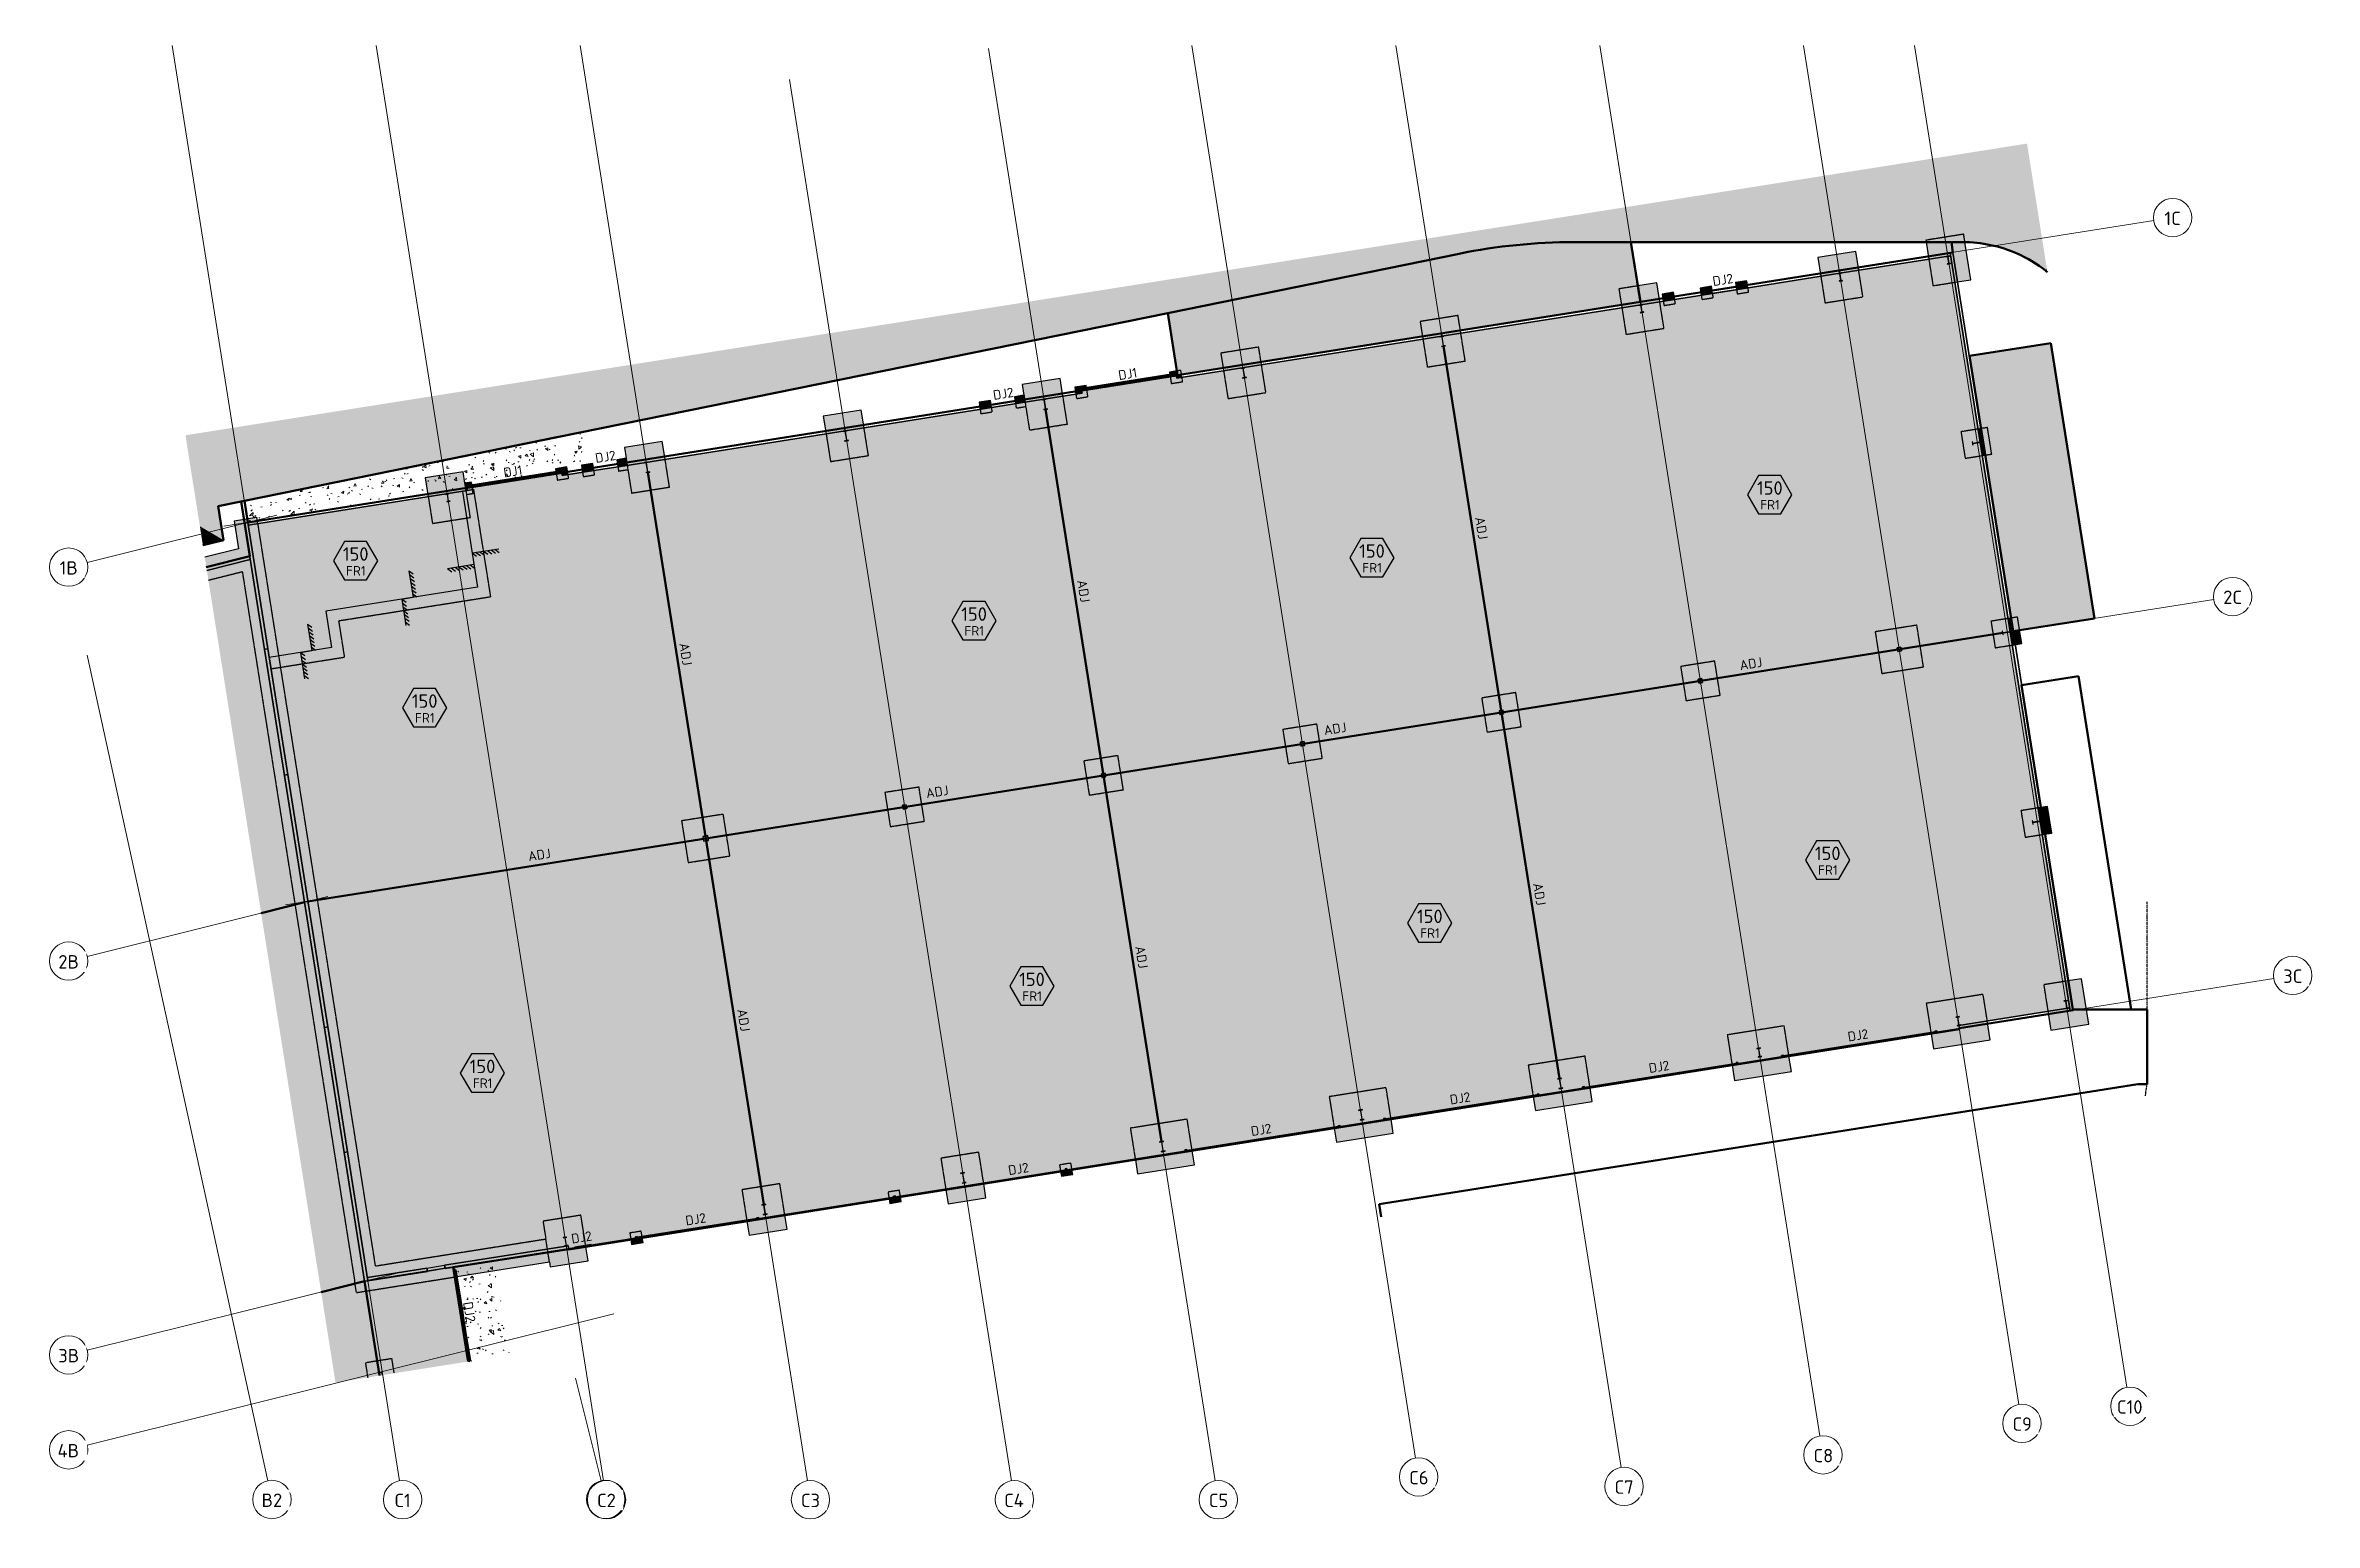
# Model space of a CAD drawing. Header units: millimetres. Extents: x -2336549 to -2208351, y -3762 to 4063401.
# Drawn here: x -2336549 to -2218251, y 3986389 to 4063401 of the extents above.
import ezdxf

# ---------------------------------------------------------------- set-up
doc = ezdxf.new("R2010")
doc.units = ezdxf.units.MM
for name, pattern in [('Boundary', [16, 5, -2, 5, -2, 0, -2]), ('Dash', [7, 5, -2]), ('Hidden Double', [7, 5, -2]), ('Hidden Half', [3, 2, -1])]:
    doc.linetypes.add(name, pattern=pattern)
for name, color, linetype, lineweight in [('A-060-M_DETAIL', 3, 'Continuous', 25), ('A-200-M_WALL_EXT', 113, 'Continuous', 13), ('A-230-H-FLOOR', 190, 'Continuous', 13), ('A-230-M_FLOOR', 192, 'Continuous', 13), ('A-230-MH_FLOOR', 190, 'Hidden Double', 13), ('C-910-M_SITE_BOUND', 91, 'Boundary', 25), ('S-160-M_FOUND', 171, 'Continuous', 13), ('S-160-MH_FOUND', 171, 'Hidden Half', 13), ('S-230-A-FLOOR', 171, 'Continuous', 18), ('S-280-M_COLUMN', 52, 'Continuous', 13), ('S-280-MH_COLUMN', 52, 'Hidden Half', 13), ('Z-000-T_TEXT', 131, 'Continuous', 25), ('Z-030-M_GRID', 191, 'Continuous', 13), ('Z-033_T_GRIDREF', 31, 'Continuous', 13), ('Z-060-M_DETAIL', 92, 'Continuous', 25)]:
    doc.layers.add(name, color=color, linetype=linetype, lineweight=lineweight)
doc.styles.add('ISOCPEUR', font='isocpeur.ttf', dxfattribs={"height": 700})
doc.styles.add('ISOCPEUR_1', font='isocpeur.ttf', dxfattribs={"height": 500})

msp = doc.modelspace()

# ---------------------------------------------------------------- texts
at = {"layer": 'A-060-M_DETAIL', "lineweight": 13, "char_height": 500, "attachment_point": 1, "style": 'ISOCPEUR_1'}
for s, insert, width, rotation in [('DJ2', (-2249671, 4051344), 1282.7, 9.00033), ('DJ1', (-2280651, 4046442), 1154.43, 9.0003), ('DJ2', (-2287183, 4045407), 1282.7, 9.00033), ('DJ2', (-2307921, 4042122), 1282.7, 9.00033), ('DJ1', (-2312703, 4041365), 1154.43, 9.00033), ('ADJ', (-2261530, 4038860), 1394.94, 279.0003), ('ADJ', (-2282272, 4035574), 1394.94, 279.0003), ('ADJ', (-2303013, 4032289), 1394.94, 279.0003), ('ADJ', (-2248263, 4031322), 1394.94, 9.00033), ('ADJ', (-2269940, 4027930), 1394.94, 9.00033), ('ADJ', (-2290682, 4024645), 1394.94, 9.00033), ('ADJ', (-2311423, 4021360), 1394.94, 9.00033), ('ADJ', (-2258508, 4019776), 1394.94, 279.00033), ('ADJ', (-2279249, 4016491), 1394.94, 279.00033), ('ADJ', (-2299991, 4013205), 1394.94, 279.00033), ('DJ2', (-2242627, 4011961), 1282.7, 9.00033), ('DJ2', (-2252998, 4010318), 1282.7, 9.00033), ('DJ2', (-2263369, 4008675), 1282.7, 9.00033), ('DJ2', (-2273739, 4007033), 1282.7, 9.00033), ('DJ2', (-2286392, 4004995), 1282.7, 9.00033), ('DJ2', (-2303217, 4002369), 1282.7, 9.00031), ('DJ2', (-2309169, 4001426), 1282.7, 9.00033), ('DJ2', (-2314283, 3997942), 1282.7, 279.0824)]:
    msp.add_mtext(s, dxfattribs=dict(at, insert=insert, width=width, rotation=rotation))
at = {"layer": 'S-230-A-FLOOR', "lineweight": 13, "attachment_point": 1}
for s, insert, char_height, width, style in [('150', (-2247321, 4040675), 700, 1619.41, 'ISOCPEUR'), ('FR1', (-2247155, 4039702), 500, 1218.56, 'ISOCPEUR_1'), ('150', (-2321043, 4037234), 700, 1619.41, 'ISOCPEUR'), ('150', (-2268062, 4037390), 700, 1619.41, 'ISOCPEUR'), ('FR1', (-2267896, 4036416), 500, 1218.56, 'ISOCPEUR_1'), ('FR1', (-2320877, 4036260), 500, 1218.56, 'ISOCPEUR_1'), ('150', (-2288804, 4034105), 700, 1619.41, 'ISOCPEUR'), ('FR1', (-2288638, 4033131), 500, 1218.56, 'ISOCPEUR_1'), ('150', (-2317447, 4029568), 700, 1619.41, 'ISOCPEUR'), ('FR1', (-2317281, 4028594), 500, 1218.56, 'ISOCPEUR_1'), ('150', (-2244304, 4021630), 700, 1619.41, 'ISOCPEUR'), ('FR1', (-2244138, 4020657), 500, 1218.56, 'ISOCPEUR_1'), ('150', (-2265046, 4018345), 700, 1619.41, 'ISOCPEUR'), ('FR1', (-2264880, 4017371), 500, 1218.56, 'ISOCPEUR_1'), ('150', (-2285787, 4015060), 700, 1619.41, 'ISOCPEUR'), ('FR1', (-2285621, 4014086), 500, 1218.56, 'ISOCPEUR_1'), ('150', (-2314430, 4010523), 700, 1619.41, 'ISOCPEUR'), ('FR1', (-2314264, 4009549), 500, 1218.56, 'ISOCPEUR_1')]:
    msp.add_mtext(s, dxfattribs=dict(at, insert=insert, char_height=char_height, width=width, style=style))

# ---------------------------------------------------------------- blocks, each defined once
blk = doc.blocks.new('NRP_Column-Steel-SHS - SC446 - 250x250x6_0SHS-4252457-S1_001 - INTERNAL SLAB ON GROUND PLAN - PART 3')
at = {"layer": 'S-280-M_COLUMN', "lineweight": 25}
for p, q in [((125, 125), (-125, 125)), ((-125, 125), (-125, -125)), ((-119, -119), (-119, 119)), ((-119, 119), (119, 119)), ((119, 119), (119, -119)), ((125, -125), (125, 125)), ((-125, -125), (125, -125)), ((119, -119), (-119, -119))]:
    blk.add_line(p, q, dxfattribs=at)
blk = doc.blocks.new('NRP_Column-Steel-SHS - SC444 - 200x200x6_0SHS-3967238-S1_001 - INTERNAL SLAB ON GROUND PLAN - PART 3')
at = {"layer": 'S-280-M_COLUMN', "lineweight": 25}
for p, q in [((100, 100), (-100, 100)), ((-100, 100), (-100, -100)), ((-94, -94), (-94, 94)), ((-94, 94), (94, 94)), ((94, 94), (94, -94)), ((100, -100), (100, 100)), ((-100, -100), (100, -100)), ((94, -94), (-94, -94))]:
    blk.add_line(p, q, dxfattribs=at)
blk = doc.blocks.new('NRP_Column-Steel-SHS - SC444 - 200x200x6_0SHS-3967239-S1_001 - INTERNAL SLAB ON GROUND PLAN - PART 3')
at = {"layer": 'S-280-M_COLUMN', "lineweight": 25}
for p, q in [((100, 100), (-100, 100)), ((-100, 100), (-100, -100)), ((-94, -94), (-94, 94)), ((-94, 94), (94, 94)), ((94, 94), (94, -94)), ((100, -100), (100, 100)), ((-100, -100), (100, -100)), ((94, -94), (-94, -94))]:
    blk.add_line(p, q, dxfattribs=at)
blk = doc.blocks.new('NRP_Column-Steel-SHS - SC444 - 200x200x6_0SHS-3967240-S1_001 - INTERNAL SLAB ON GROUND PLAN - PART 3')
at = {"layer": 'S-280-M_COLUMN', "lineweight": 25}
for p, q in [((100, 100), (-100, 100)), ((-100, 100), (-100, -100)), ((-94, -94), (-94, 94)), ((-94, 94), (94, 94)), ((94, 94), (94, -94)), ((100, -100), (100, 100)), ((-100, -100), (100, -100)), ((94, -94), (-94, -94))]:
    blk.add_line(p, q, dxfattribs=at)
blk = doc.blocks.new('NRP_Column-Steel-SHS - SC444 - 200x200x6_0SHS-3926509-S1_001 - INTERNAL SLAB ON GROUND PLAN - PART 3')
at = {"layer": 'S-280-M_COLUMN', "lineweight": 25}
for p, q in [((100, 100), (-100, 100)), ((-100, 100), (-100, -100)), ((-94, -94), (-94, 94)), ((-94, 94), (94, 94)), ((94, 94), (94, -94)), ((100, -100), (100, 100)), ((-100, -100), (100, -100)), ((94, -94), (-94, -94))]:
    blk.add_line(p, q, dxfattribs=at)
blk = doc.blocks.new('NRP_Column-Steel-SHS - SC440 - 150x150x5_0SHS-3964800-S1_001 - INTERNAL SLAB ON GROUND PLAN - PART 3')
at = {"layer": 'S-280-M_COLUMN', "lineweight": 25}
for p, q in [((75, 75), (-75, 75)), ((-75, 75), (-75, -69)), ((-70, -69), (-70, 70)), ((-70, 70), (70, 70)), ((70, 70), (70, -69)), ((75, -69), (75, 75))]:
    blk.add_line(p, q, dxfattribs=at)
blk = doc.blocks.new('NRP_Column-Steel-SHS - M433 - 100x100x5_0SHS-4136156-S1_001 - INTERNAL SLAB ON GROUND PLAN - PART 3')
at = {"layer": 'S-280-M_COLUMN', "lineweight": 25}
for p, q in [((50, 50), (-50, 50)), ((-50, 50), (-50, -50)), ((-45, -45), (-45, 45)), ((-45, 45), (45, 45)), ((45, 45), (45, -45)), ((50, -50), (50, 50)), ((-50, -50), (50, -50)), ((45, -45), (-45, -45))]:
    blk.add_line(p, q, dxfattribs=at)
blk = doc.blocks.new('NRP_Column-Steel-SHS - M433 - 100x100x5_0SHS-4136138-S1_001 - INTERNAL SLAB ON GROUND PLAN - PART 3')
at = {"layer": 'S-280-M_COLUMN', "lineweight": 25}
for p, q in [((50, 50), (-50, 50)), ((-50, 50), (-50, -50)), ((-45, -45), (-45, 45)), ((-45, 45), (45, 45)), ((45, 45), (45, -45)), ((50, -50), (50, 50)), ((-50, -50), (50, -50)), ((45, -45), (-45, -45))]:
    blk.add_line(p, q, dxfattribs=at)
blk = doc.blocks.new('NRP_Column-Steel-SHS - M433 - 100x100x5_0SHS-4136147-S1_001 - INTERNAL SLAB ON GROUND PLAN - PART 3')
at = {"layer": 'S-280-M_COLUMN', "lineweight": 25}
for p, q in [((50, 50), (-50, 50)), ((-50, 50), (-50, -50)), ((-45, -45), (-45, 45)), ((-45, 45), (45, 45)), ((45, 45), (45, -45)), ((50, -50), (50, 50)), ((-50, -50), (50, -50)), ((45, -45), (-45, -45))]:
    blk.add_line(p, q, dxfattribs=at)
blk = doc.blocks.new('NRP_Column-Steel-SHS - M433 - 100x100x5_0SHS-4234781-S1_001 - INTERNAL SLAB ON GROUND PLAN - PART 3')
at = {"layer": 'S-280-M_COLUMN', "lineweight": 25}
for p, q in [((50, 50), (-50, 50)), ((-50, 50), (-50, -50)), ((-45, -45), (-45, 45)), ((-45, 45), (45, 45)), ((45, 45), (45, -45)), ((50, -50), (50, 50)), ((-50, -50), (50, -50)), ((45, -45), (-45, -45))]:
    blk.add_line(p, q, dxfattribs=at)
blk = doc.blocks.new('NRP_Column-Steel-SHS - M433 - 100x100x5_0SHS-4136124-S1_001 - INTERNAL SLAB ON GROUND PLAN - PART 3')
at = {"layer": 'S-280-M_COLUMN', "lineweight": 25}
for p, q in [((50, 50), (-50, 50)), ((-50, 50), (-50, -50)), ((-45, -45), (-45, 45)), ((-45, 45), (45, 45)), ((45, 45), (45, -45)), ((50, -50), (50, 50)), ((-50, -50), (50, -50)), ((45, -45), (-45, -45))]:
    blk.add_line(p, q, dxfattribs=at)
blk = doc.blocks.new('FP_11-S1_001 - INTERNAL SLAB ON GROUND PLAN - PART 3')
at = {"layer": 'A-230-M_FLOOR', "color": 254}
for p, q in [((-2318557, 4041206), (-2318529, 4041189)), ((-2317854, 4041322), (-2317842, 4041352)), ((-2317854, 4041322), (-2317672, 4041326)), ((-2317825, 4041052), (-2317790, 4041105)), ((-2317672, 4041326), (-2317700, 4041381)), ((-2317699, 4041053), (-2317639, 4041075)), ((-2316911, 4041283), (-2316842, 4041244)), ((-2316894, 4041397), (-2316863, 4041451)), ((-2316839, 4041556), (-2316825, 4041550)), ((-2316822, 4041427), (-2316714, 4041512)), ((-2316822, 4041427), (-2316693, 4041373)), ((-2316693, 4041373), (-2316714, 4041512)), ((-2316554, 4041470), (-2316495, 4041492)), ((-2316108, 4041638), (-2316050, 4041660)), ((-2315892, 4041724), (-2315820, 4041684)), ((-2315853, 4041733), (-2315791, 4041709)), ((-2315629, 4041362), (-2315596, 4041476)), ((-2315629, 4041362), (-2315501, 4041363)), ((-2323314, 4039940), (-2323251, 4039960)), ((-2323274, 4040137), (-2323186, 4040264)), ((-2323274, 4040137), (-2323159, 4040150)), ((-2323159, 4040150), (-2323185, 4040264)), ((-2322829, 4040096), (-2322766, 4040116)), ((-2322776, 4040071), (-2322728, 4040119)), ((-2322722, 4039889), (-2322665, 4039866)), ((-2322105, 4040335), (-2322043, 4040356)), ((-2321881, 4040286), (-2321802, 4040417)), ((-2321881, 4040286), (-2321764, 4040298)), ((-2321852, 4039965), (-2321799, 4039930)), ((-2321810, 4040385), (-2321764, 4040434)), ((-2321764, 4040298), (-2321802, 4040417)), ((-2321663, 4040040), (-2321604, 4040015)), ((-2321307, 4039859), (-2321242, 4039879)), ((-2321120, 4040081), (-2320989, 4040160)), ((-2321120, 4040081), (-2321010, 4040033)), ((-2321010, 4040033), (-2320989, 4040160)), ((-2320838, 4040732), (-2320828, 4040744)), ((-2320813, 4040013), (-2320749, 4040033)), ((-2320737, 4040060), (-2320691, 4040109)), ((-2320731, 4040375), (-2320675, 4040339)), ((-2320598, 4040188), (-2320536, 4040162)), ((-2320463, 4040427), (-2320393, 4040561)), ((-2320463, 4040427), (-2320343, 4040439)), ((-2320343, 4040439), (-2320393, 4040561)), ((-2320168, 4040020), (-2320110, 4039984)), ((-2320076, 4040248), (-2320013, 4040268)), ((-2319744, 4040386), (-2319703, 4040437)), ((-2319645, 4040796), (-2319585, 4040759)), ((-2319538, 4041007), (-2319516, 4040997)), ((-2319526, 4040334), (-2319461, 4040307)), ((-2319516, 4040997), (-2319516, 4041011)), ((-2319049, 4040431), (-2318987, 4040394)), ((-2319020, 4040561), (-2318960, 4040698)), ((-2319020, 4040561), (-2318898, 4040572)), ((-2318898, 4040572), (-2318960, 4040698)), ((-2318871, 4040647), (-2318809, 4040668)), ((-2318785, 4040702), (-2318747, 4040754)), ((-2318680, 4039894), (-2318615, 4039914)), ((-2318603, 4040007), (-2318562, 4040057)), ((-2318447, 4040478), (-2318380, 4040451)), ((-2318401, 4040808), (-2318340, 4040829)), ((-2318207, 4040430), (-2318085, 4040511)), ((-2318207, 4040430), (-2318084, 4040377)), ((-2318084, 4040377), (-2318085, 4040511)), ((-2317963, 4040852), (-2317898, 4040814)), ((-2317930, 4040126), (-2317866, 4040146)), ((-2317591, 4040341), (-2317553, 4040393)), ((-2317552, 4040688), (-2317503, 4040828)), ((-2317552, 4040688), (-2317429, 4040698)), ((-2317429, 4040698), (-2317503, 4040828)), ((-2317361, 4040620), (-2317291, 4040592)), ((-2316919, 4040243), (-2316850, 4040203)), ((-2316703, 4040519), (-2316641, 4040539)), ((-2316608, 4040671), (-2316574, 4040723)), ((-2316268, 4040760), (-2316195, 4040731)), ((-2316225, 4040677), (-2316163, 4040698)), ((-2316060, 4040808), (-2316020, 4040950)), ((-2316060, 4040808), (-2315934, 4040817)), ((-2315934, 4040817), (-2316020, 4040950)), ((-2315814, 4040658), (-2315742, 4040618)), ((-2315656, 4040989), (-2315625, 4041043)), ((-2315511, 4040919), (-2315450, 4040940)), ((-2315343, 4040254), (-2315308, 4040307)), ((-2315230, 4040759), (-2315116, 4040843)), ((-2315230, 4040759), (-2315092, 4040702)), ((-2315169, 4040897), (-2315093, 4040868)), ((-2315092, 4040702), (-2315116, 4040843)), ((-2325913, 4038882), (-2325819, 4038968)), ((-2325913, 4038882), (-2325737, 4038888)), ((-2325856, 4039427), (-2325807, 4039405)), ((-2325839, 4039123), (-2325779, 4039168)), ((-2325827, 4039174), (-2325760, 4039194)), ((-2325819, 4038968), (-2325725, 4039054)), ((-2325737, 4038888), (-2325725, 4039054)), ((-2325728, 4038828), (-2325575, 4038900)), ((-2325728, 4038828), (-2325638, 4038785)), ((-2325705, 4039725), (-2325661, 4039760)), ((-2325638, 4038785), (-2325575, 4038900)), ((-2325416, 4038793), (-2325373, 4038761)), ((-2325319, 4039323), (-2325253, 4039343)), ((-2325186, 4038742), (-2325117, 4038761)), ((-2325141, 4039866), (-2325127, 4039856)), ((-2324920, 4038810), (-2324860, 4038855)), ((-2324818, 4039583), (-2324767, 4039561)), ((-2324814, 4039420), (-2324758, 4039466)), ((-2324558, 4039552), (-2324493, 4039572)), ((-2324194, 4039173), (-2324148, 4039141)), ((-2323968, 4039713), (-2323829, 4039789)), ((-2323968, 4039713), (-2323872, 4039669)), ((-2323872, 4039669), (-2323829, 4039789)), ((-2323862, 4039106), (-2323794, 4039125)), ((-2323832, 4039122), (-2323776, 4039168)), ((-2323778, 4039748), (-2323726, 4039795)), ((-2323773, 4039737), (-2323720, 4039714)), ((-2323756, 4038942), (-2323670, 4039031)), ((-2323756, 4038942), (-2323572, 4038946)), ((-2323670, 4039031), (-2323586, 4039119)), ((-2323572, 4038946), (-2323586, 4039119)), ((-2323345, 4039253), (-2323278, 4039272)), ((-2323006, 4039564), (-2322957, 4039530)), ((-2322778, 4039430), (-2322726, 4039477)), ((-2322776, 4039165), (-2322632, 4039239)), ((-2322776, 4039165), (-2322672, 4039118)), ((-2322672, 4039118), (-2322632, 4039239)), ((-2322572, 4039477), (-2322506, 4039497)), ((-2322509, 4039228), (-2322457, 4039194)), ((-2321761, 4039729), (-2321712, 4039777)), ((-2321322, 4039619), (-2321267, 4039584)), ((-2320657, 4039395), (-2320608, 4039443)), ((-2319679, 4039529), (-2319624, 4039560)), ((-2319628, 4039537), (-2319624, 4039560)), ((-2319613, 4039706), (-2319568, 4039755)), ((-2319181, 4039743), (-2319116, 4039763)), ((-2318057, 4039837), (-2317992, 4039799)), ((-2325995, 4038528), (-2325871, 4038646)), ((-2325995, 4038528), (-2325932, 4038572)), ((-2325995, 4038528), (-2325925, 4038546)), ((-2325872, 4038548), (-2325871, 4038646))]:
    blk.add_line(p, q, dxfattribs=at)
blk = doc.blocks.new('FP_12-S1_001 - INTERNAL SLAB ON GROUND PLAN - PART 3')
at = {"layer": 'A-230-M_FLOOR', "color": 254}
for p, q in [((-2313334, 4042232), (-2313301, 4042276)), ((-2313207, 4042295), (-2313177, 4042290)), ((-2313182, 4042300), (-2313177, 4042290)), ((-2312585, 4042368), (-2312518, 4042373)), ((-2312135, 4042268), (-2312095, 4042322)), ((-2312045, 4042407), (-2311996, 4042454)), ((-2311812, 4042420), (-2311745, 4042425)), ((-2311318, 4042287), (-2311259, 4042257)), ((-2310989, 4042667), (-2310940, 4042714)), ((-2310935, 4042291), (-2310895, 4042346)), ((-2310522, 4042499), (-2310455, 4042502)), ((-2310471, 4042385), (-2310353, 4042419)), ((-2310471, 4042385), (-2310353, 4042283)), ((-2310353, 4042419), (-2310353, 4042283)), ((-2310286, 4042349), (-2310226, 4042317)), ((-2310010, 4042527), (-2309943, 4042530)), ((-2309933, 4042929), (-2309893, 4042969)), ((-2314702, 4041208), (-2314584, 4041240)), ((-2314702, 4041208), (-2314586, 4041118)), ((-2314584, 4041240), (-2314586, 4041118)), ((-2314495, 4041538), (-2314428, 4041542)), ((-2314377, 4041313), (-2314289, 4041395)), ((-2314377, 4041313), (-2314228, 4041288)), ((-2314321, 4041465), (-2314261, 4041436)), ((-2314289, 4041395), (-2314228, 4041288)), ((-2314269, 4041099), (-2314219, 4041142)), ((-2314158, 4041895), (-2314108, 4041940)), ((-2313735, 4041715), (-2313694, 4041767)), ((-2313722, 4041586), (-2313655, 4041590)), ((-2313430, 4042169), (-2313371, 4042141)), ((-2313355, 4041369), (-2313182, 4041428)), ((-2313355, 4041369), (-2313171, 4041239)), ((-2313290, 4041591), (-2313172, 4041624)), ((-2313290, 4041591), (-2313173, 4041498)), ((-2313289, 4041530), (-2313230, 4041500)), ((-2313209, 4041332), (-2313159, 4041376)), ((-2313182, 4041428), (-2313171, 4041239)), ((-2313172, 4041624), (-2313173, 4041498)), ((-2313101, 4042150), (-2313052, 4042196)), ((-2312582, 4040987), (-2312495, 4041070)), ((-2312535, 4041740), (-2312494, 4041793)), ((-2312523, 4041227), (-2312474, 4041271)), ((-2312495, 4041070), (-2312433, 4040957)), ((-2312430, 4041658), (-2312363, 4041661)), ((-2312368, 4042229), (-2312309, 4042199)), ((-2312224, 4041571), (-2312165, 4041541)), ((-2312149, 4041567), (-2312100, 4041613)), ((-2311918, 4041684), (-2311851, 4041687)), ((-2311880, 4041983), (-2311762, 4042017)), ((-2311880, 4041983), (-2311762, 4041886)), ((-2311762, 4042017), (-2311762, 4041886)), ((-2311534, 4042003), (-2311447, 4042090)), ((-2311534, 4042003), (-2311384, 4041975)), ((-2311462, 4041457), (-2311413, 4041503)), ((-2311447, 4042090), (-2311384, 4041975)), ((-2311333, 4041753), (-2311292, 4041807)), ((-2311282, 4042091), (-2311109, 4042153)), ((-2311282, 4042091), (-2311096, 4041954)), ((-2311171, 4041613), (-2311112, 4041581)), ((-2311142, 4041719), (-2311075, 4041722)), ((-2311109, 4042153), (-2311096, 4041954)), ((-2311090, 4041805), (-2311041, 4041852)), ((-2310402, 4041690), (-2310353, 4041736)), ((-2310137, 4041657), (-2310077, 4041624)), ((-2310129, 4041754), (-2310089, 4041809)), ((-2310031, 4042046), (-2309982, 4042093)), ((-2309848, 4041770), (-2309781, 4041772)), ((-2309733, 4041637), (-2309684, 4041686)), ((-2309733, 4041637), (-2309674, 4041624)), ((-2314648, 4040584), (-2314607, 4040633)), ((-2314645, 4040773), (-2314595, 4040816)), ((-2314346, 4040863), (-2314279, 4040866)), ((-2314182, 4040841), (-2314123, 4040812)), ((-2313833, 4040886), (-2313766, 4040889)), ((-2313584, 4040999), (-2313534, 4041042)), ((-2313429, 4040603), (-2313403, 4040635)), ((-2313148, 4040889), (-2313088, 4040858)), ((-2313057, 4040918), (-2312990, 4040921)), ((-2312582, 4040987), (-2312433, 4040957)), ((-2312080, 4040913), (-2312020, 4040881)), ((-2311761, 4040963), (-2311694, 4040965)), ((-2311247, 4040977), (-2311180, 4040979))]:
    blk.add_line(p, q, dxfattribs=at)
blk = doc.blocks.new('FP_13-S1_001 - INTERNAL SLAB ON GROUND PLAN - PART 3')
at = {"layer": 'A-230-M_FLOOR', "color": 254}
for p, q in [((-2308943, 4042230), (-2308819, 4042254)), ((-2308856, 4042187), (-2308819, 4042254)), ((-2308748, 4042527), (-2308699, 4042509)), ((-2308746, 4042436), (-2308748, 4042527)), ((-2308741, 4042345), (-2308746, 4042436)), ((-2308741, 4042345), (-2308688, 4042389)), ((-2308722, 4042710), (-2308694, 4042754)), ((-2308699, 4042509), (-2308647, 4042491)), ((-2308688, 4042389), (-2308639, 4042432)), ((-2308670, 4043150), (-2308673, 4043180)), ((-2308665, 4043121), (-2308670, 4043150)), ((-2308647, 4042491), (-2308593, 4042474)), ((-2308639, 4042432), (-2308593, 4042474)), ((-2308596, 4042176), (-2308589, 4042239)), ((-2308577, 4042896), (-2308581, 4042957)), ((-2309022, 4041694), (-2308955, 4041744)), ((-2308969, 4042015), (-2308988, 4042042)), ((-2308948, 4041988), (-2308969, 4042015)), ((-2308921, 4042175), (-2308943, 4042230)), ((-2308896, 4042120), (-2308921, 4042175)), ((-2308896, 4042120), (-2308856, 4042187)), ((-2308676, 4041690), (-2308662, 4041754))]:
    blk.add_line(p, q, dxfattribs=at)
blk = doc.blocks.new('FP_14-S1_001 - INTERNAL SLAB ON GROUND PLAN - PART 3')
at = {"layer": 'A-230-M_FLOOR', "color": 254}
for p, q in [((-2313880, 3999624), (-2313840, 3999686)), ((-2313359, 3999678), (-2313245, 3999730)), ((-2313359, 3999678), (-2313247, 3999590)), ((-2313332, 3999696), (-2313267, 3999709)), ((-2313245, 3999730), (-2313247, 3999590)), ((-2315045, 3999439), (-2315004, 3999497)), ((-2314737, 3999092), (-2314621, 3999138)), ((-2314737, 3999092), (-2314625, 3999009)), ((-2314708, 3998706), (-2314642, 3998716)), ((-2314621, 3999138), (-2314625, 3999009)), ((-2314585, 3999446), (-2314520, 3999458)), ((-2314519, 3999357), (-2314462, 3999334)), ((-2314438, 3998906), (-2314389, 3998957)), ((-2314394, 3998710), (-2314336, 3998685)), ((-2314382, 3999148), (-2314295, 3999245)), ((-2314382, 3999148), (-2314237, 3999137)), ((-2314295, 3999245), (-2314237, 3999137)), ((-2314278, 3999030), (-2314237, 3999089)), ((-2313950, 3998822), (-2313884, 3998832)), ((-2313485, 3999543), (-2313427, 3999518)), ((-2313463, 3998747), (-2313294, 3998828)), ((-2313463, 3998747), (-2313284, 3998622)), ((-2313402, 3999277), (-2313354, 3999332)), ((-2313352, 3998855), (-2313294, 3998829)), ((-2313294, 3998828), (-2313284, 3998622)), ((-2313107, 3999181), (-2313067, 3999244)), ((-2314787, 3997578), (-2314670, 3997613)), ((-2314787, 3997578), (-2314674, 3997488)), ((-2314670, 3997613), (-2314674, 3997488)), ((-2314574, 3998014), (-2314508, 3998021)), ((-2314562, 3998067), (-2314513, 3998114)), ((-2314268, 3998061), (-2314210, 3998034)), ((-2314142, 3997410), (-2314084, 3997381)), ((-2314070, 3998069), (-2314004, 3998076)), ((-2314012, 3997864), (-2313971, 3997920)), ((-2313932, 3997354), (-2313866, 3997359)), ((-2313890, 3998001), (-2313840, 3998050)), ((-2313677, 3997825), (-2313589, 3997917)), ((-2313677, 3997825), (-2313530, 3997802)), ((-2313589, 3997917), (-2313530, 3997803)), ((-2313516, 3998381), (-2313467, 3998433)), ((-2313424, 3997390), (-2313357, 3997395)), ((-2313385, 3998028), (-2313269, 3998068)), ((-2313385, 3998028), (-2313271, 3997932)), ((-2313306, 3998156), (-2313240, 3998164)), ((-2313269, 3998068), (-2313271, 3997932)), ((-2313219, 3998167), (-2313161, 3998138)), ((-2313086, 3997476), (-2313027, 3997445)), ((-2312827, 3997936), (-2312805, 3997967)), ((-2314726, 3996818), (-2314654, 3996882)), ((-2314723, 3996798), (-2314595, 3996773)), ((-2314666, 3997027), (-2314624, 3997078)), ((-2314654, 3996882), (-2314595, 3996773)), ((-2314575, 3996618), (-2314508, 3996619)), ((-2314401, 3996812), (-2314351, 3996856)), ((-2314016, 3996758), (-2313957, 3996727)), ((-2313889, 3996104), (-2313830, 3996071)), ((-2313881, 3996517), (-2313839, 3996569)), ((-2313470, 3997040), (-2313429, 3997095)), ((-2313463, 3996196), (-2313412, 3996239)), ((-2313420, 3996429), (-2313302, 3996458)), ((-2313420, 3996429), (-2313305, 3996326)), ((-2313360, 3996345), (-2313186, 3996400)), ((-2313360, 3996345), (-2313177, 3996201)), ((-2313341, 3997046), (-2313291, 3997093)), ((-2313302, 3996458), (-2313305, 3996326)), ((-2313282, 3996653), (-2313215, 3996655)), ((-2313186, 3996400), (-2313177, 3996201)), ((-2312958, 3996426), (-2312870, 3996512)), ((-2312958, 3996426), (-2312809, 3996392)), ((-2312953, 3996784), (-2312894, 3996751)), ((-2312870, 3996512), (-2312809, 3996392)), ((-2312771, 3996669), (-2312704, 3996672)), ((-2312679, 3996496), (-2312638, 3996552)), ((-2314692, 3995936), (-2314670, 3995935)), ((-2314577, 3995258), (-2314562, 3995257)), ((-2314533, 3996018), (-2314482, 3996058)), ((-2314057, 3995228), (-2313989, 3995224)), ((-2314037, 3995469), (-2313946, 3995543)), ((-2314037, 3995469), (-2313887, 3995428)), ((-2313946, 3995543), (-2313887, 3995428)), ((-2313926, 3995923), (-2313859, 3995922)), ((-2313847, 3995874), (-2313796, 3995915)), ((-2313762, 3995448), (-2313703, 3995413)), ((-2313613, 3995340), (-2313571, 3995388)), ((-2313270, 3995185), (-2313202, 3995182)), ((-2312819, 3996090), (-2312759, 3996055)), ((-2312777, 3996054), (-2312726, 3996099)), ((-2312685, 3995394), (-2312625, 3995357)), ((-2312625, 3995909), (-2312558, 3995908)), ((-2312397, 3995239), (-2312371, 3995271)), ((-2314346, 3994812), (-2314325, 3994826))]:
    blk.add_line(p, q, dxfattribs=at)
blk = doc.blocks.new('NRP_Column-Steel-UB - SC122 - 460UB74_6-V15-S1_001 - INTERNAL SLAB ON GROUND PLAN - PART 3')
at = {"layer": 'S-280-M_COLUMN', "lineweight": 25}
for p, q in [((95, 457.4), (-95, 457.4)), ((-95, 457.4), (-95, 442.9)), ((-95, 442.9), (-15.95, 442.9)), ((-15.95, 14.5), (-95, 14.5)), ((-95, 14.5), (-95, 0)), ((-95, 0), (95, 0)), ((-4.55, 431.5), (-4.55, 25.9)), ((4.55, 25.9), (4.55, 431.5)), ((15.95, 442.9), (95, 442.9)), ((95, 14.5), (15.95, 14.5)), ((95, 442.9), (95, 457.4)), ((95, 0), (95, 14.5))]:
    blk.add_line(p, q, dxfattribs=at)
for centre, start, end in [((-15.95, 431.5), 0, 90), ((-15.95, 25.9), 270, 0), ((15.95, 431.5), 90, 180), ((15.95, 25.9), 180, 270)]:
    blk.add_arc(centre, 11.4, start, end, dxfattribs=at)
at = {"layer": 'S-280-MH_COLUMN', "lineweight": 25}
for centre, start, end in [((-15.95, 431.5), 0, 90), ((-15.95, 25.9), 270, 0), ((15.95, 431.5), 90, 180), ((15.95, 25.9), 180, 270)]:
    blk.add_arc(centre, 11.4, start, end, dxfattribs=at)
blk = doc.blocks.new('NRP_Column-Steel-UB - SC120 - 410UB59_7-V16-S1_001 - INTERNAL SLAB ON GROUND PLAN - PART 3')
at = {"layer": 'S-280-M_COLUMN', "lineweight": 25}
for p, q in [((89, 406.4), (-89, 406.4)), ((-89, 406.4), (-89, 393.6)), ((-89, 393.6), (-15.3, 393.6)), ((-15.3, 12.8), (-89, 12.8)), ((-89, 12.8), (-89, 0)), ((-89, 0), (89, 0)), ((-3.9, 382.2), (-3.9, 24.2)), ((3.9, 24.2), (3.9, 382.2)), ((15.3, 393.6), (89, 393.6)), ((89, 12.8), (15.3, 12.8)), ((89, 393.6), (89, 406.4)), ((89, 0), (89, 12.8))]:
    blk.add_line(p, q, dxfattribs=at)
for centre, start, end in [((-15.3, 382.2), 0, 90), ((-15.3, 24.2), 270, 0), ((15.3, 382.2), 90, 180), ((15.3, 24.2), 180, 270)]:
    blk.add_arc(centre, 11.4, start, end, dxfattribs=at)
at = {"layer": 'S-280-MH_COLUMN', "lineweight": 25}
for centre, start, end in [((-15.3, 382.2), 0, 90), ((-15.3, 24.2), 270, 0), ((15.3, 382.2), 90, 180), ((15.3, 24.2), 180, 270)]:
    blk.add_arc(centre, 11.4, start, end, dxfattribs=at)
blk = doc.blocks.new('NRP_Column-Steel-UB - SC122 - 460UB74_6-4245416-S1_001 - INTERNAL SLAB ON GROUND PLAN - PART 3')
at = {"layer": 'S-280-M_COLUMN', "lineweight": 25}
for p, q in [((95, 457.4), (-95, 457.4)), ((-95, 457.4), (-95, 442.9)), ((-95, 442.9), (-15.95, 442.9)), ((-15.95, 14.5), (-95, 14.5)), ((-95, 14.5), (-95, 0)), ((-95, 0), (95, 0)), ((-4.55, 431.5), (-4.55, 25.9)), ((4.55, 25.9), (4.55, 431.5)), ((15.95, 442.9), (95, 442.9)), ((95, 14.5), (15.95, 14.5)), ((95, 442.9), (95, 457.4)), ((95, 0), (95, 14.5))]:
    blk.add_line(p, q, dxfattribs=at)
for centre, start, end in [((-15.95, 431.5), 0, 90), ((-15.95, 25.9), 270, 0), ((15.95, 431.5), 90, 180), ((15.95, 25.9), 180, 270)]:
    blk.add_arc(centre, 11.4, start, end, dxfattribs=at)
at = {"layer": 'S-280-MH_COLUMN', "lineweight": 25}
for centre, start, end in [((-15.95, 431.5), 0, 90), ((-15.95, 25.9), 270, 0), ((15.95, 431.5), 90, 180), ((15.95, 25.9), 180, 270)]:
    blk.add_arc(centre, 11.4, start, end, dxfattribs=at)
blk = doc.blocks.new('NRP_Column-Steel-UB - SC124 - 530UB82_0-V17-S1_001 - INTERNAL SLAB ON GROUND PLAN - PART 3')
at = {"layer": 'S-280-M_COLUMN', "lineweight": 25}
for p, q in [((104.5, 528.2), (-104.5, 528.2)), ((-104.5, 528.2), (-104.5, 515)), ((-104.5, 515), (-18.8, 515)), ((-18.8, 13.2), (-104.5, 13.2)), ((-104.5, 13.2), (-104.5, 0)), ((-104.5, 0), (104.5, 0)), ((-4.8, 501), (-4.8, 27.2)), ((4.8, 27.2), (4.8, 501)), ((18.8, 515), (104.5, 515)), ((104.5, 13.2), (18.8, 13.2)), ((104.5, 515), (104.5, 528.2)), ((104.5, 0), (104.5, 13.2))]:
    blk.add_line(p, q, dxfattribs=at)
for centre, start, end in [((-18.8, 501), 0, 90), ((-18.8, 27.2), 270, 0), ((18.8, 501), 90, 180), ((18.8, 27.2), 180, 270)]:
    blk.add_arc(centre, 14, start, end, dxfattribs=at)
at = {"layer": 'S-280-MH_COLUMN', "lineweight": 25}
for centre, start, end in [((-18.8, 501), 0, 90), ((-18.8, 27.2), 270, 0), ((18.8, 501), 90, 180), ((18.8, 27.2), 180, 270)]:
    blk.add_arc(centre, 14, start, end, dxfattribs=at)
blk = doc.blocks.new('NRP_Column-Steel-UB - SC119 - 410UB53_7-4245417-S1_001 - INTERNAL SLAB ON GROUND PLAN - PART 3')
at = {"layer": 'S-280-M_COLUMN', "lineweight": 25}
for p, q in [((89, 402.6), (-89, 402.6)), ((-89, 402.6), (-89, 391.7)), ((-89, 391.7), (-15.2, 391.7)), ((-15.2, 10.9), (-89, 10.9)), ((-89, 10.9), (-89, 0)), ((-89, 0), (89, 0)), ((-3.8, 380.3), (-3.8, 22.3)), ((3.8, 22.3), (3.8, 380.3)), ((15.2, 391.7), (89, 391.7)), ((89, 10.9), (15.2, 10.9)), ((89, 391.7), (89, 402.6)), ((89, 0), (89, 10.9))]:
    blk.add_line(p, q, dxfattribs=at)
for centre, start, end in [((-15.2, 380.3), 0, 90), ((-15.2, 22.3), 270, 0), ((15.2, 380.3), 90, 180), ((15.2, 22.3), 180, 270)]:
    blk.add_arc(centre, 11.4, start, end, dxfattribs=at)
at = {"layer": 'S-280-MH_COLUMN', "lineweight": 25}
for centre, start, end in [((-15.2, 380.3), 0, 90), ((-15.2, 22.3), 270, 0), ((15.2, 380.3), 90, 180), ((15.2, 22.3), 180, 270)]:
    blk.add_arc(centre, 11.4, start, end, dxfattribs=at)
blk = doc.blocks.new('NRP_Column-Steel-UB - SC119 - 410UB53_7-4109970-S1_001 - INTERNAL SLAB ON GROUND PLAN - PART 3')
at = {"layer": 'S-280-M_COLUMN', "lineweight": 25}
for p, q in [((89, 402.6), (-89, 402.6)), ((-89, 402.6), (-89, 391.7)), ((-89, 391.7), (-15.2, 391.7)), ((-15.2, 10.9), (-89, 10.9)), ((-89, 10.9), (-89, 0)), ((-89, 0), (89, 0)), ((-3.8, 380.3), (-3.8, 22.3)), ((3.8, 22.3), (3.8, 380.3)), ((15.2, 391.7), (89, 391.7)), ((89, 10.9), (15.2, 10.9)), ((89, 391.7), (89, 402.6)), ((89, 0), (89, 10.9))]:
    blk.add_line(p, q, dxfattribs=at)
for centre, start, end in [((-15.2, 380.3), 0, 90), ((-15.2, 22.3), 270, 0), ((15.2, 380.3), 90, 180), ((15.2, 22.3), 180, 270)]:
    blk.add_arc(centre, 11.4, start, end, dxfattribs=at)
at = {"layer": 'S-280-MH_COLUMN', "lineweight": 25}
for centre, start, end in [((-15.2, 380.3), 0, 90), ((-15.2, 22.3), 270, 0), ((15.2, 380.3), 90, 180), ((15.2, 22.3), 180, 270)]:
    blk.add_arc(centre, 11.4, start, end, dxfattribs=at)
blk = doc.blocks.new('NRP_Column-Steel-UB - SC119 - 410UB53_7-4245418-S1_001 - INTERNAL SLAB ON GROUND PLAN - PART 3')
at = {"layer": 'S-280-M_COLUMN', "lineweight": 25}
for p, q in [((89, 402.6), (-89, 402.6)), ((-89, 402.6), (-89, 391.7)), ((-89, 391.7), (-15.2, 391.7)), ((-15.2, 10.9), (-89, 10.9)), ((-89, 10.9), (-89, 0)), ((-89, 0), (89, 0)), ((-3.8, 380.3), (-3.8, 22.3)), ((3.8, 22.3), (3.8, 380.3)), ((15.2, 391.7), (89, 391.7)), ((89, 10.9), (15.2, 10.9)), ((89, 391.7), (89, 402.6)), ((89, 0), (89, 10.9))]:
    blk.add_line(p, q, dxfattribs=at)
for centre, start, end in [((-15.2, 380.3), 0, 90), ((-15.2, 22.3), 270, 0), ((15.2, 380.3), 90, 180), ((15.2, 22.3), 180, 270)]:
    blk.add_arc(centre, 11.4, start, end, dxfattribs=at)
at = {"layer": 'S-280-MH_COLUMN', "lineweight": 25}
for centre, start, end in [((-15.2, 380.3), 0, 90), ((-15.2, 22.3), 270, 0), ((15.2, 380.3), 90, 180), ((15.2, 22.3), 180, 270)]:
    blk.add_arc(centre, 11.4, start, end, dxfattribs=at)
blk = doc.blocks.new('NRP_Column-Steel-UB - SC119 - 410UB53_7-4245419-S1_001 - INTERNAL SLAB ON GROUND PLAN - PART 3')
at = {"layer": 'S-280-M_COLUMN', "lineweight": 25}
for p, q in [((89, 402.6), (-89, 402.6)), ((-89, 402.6), (-89, 391.7)), ((-89, 391.7), (-15.2, 391.7)), ((-15.2, 10.9), (-89, 10.9)), ((-89, 10.9), (-89, 0)), ((-89, 0), (89, 0)), ((-3.8, 380.3), (-3.8, 22.3)), ((3.8, 22.3), (3.8, 380.3)), ((15.2, 391.7), (89, 391.7)), ((89, 10.9), (15.2, 10.9)), ((89, 391.7), (89, 402.6)), ((89, 0), (89, 10.9))]:
    blk.add_line(p, q, dxfattribs=at)
for centre, start, end in [((-15.2, 380.3), 0, 90), ((-15.2, 22.3), 270, 0), ((15.2, 380.3), 90, 180), ((15.2, 22.3), 180, 270)]:
    blk.add_arc(centre, 11.4, start, end, dxfattribs=at)
at = {"layer": 'S-280-MH_COLUMN', "lineweight": 25}
for centre, start, end in [((-15.2, 380.3), 0, 90), ((-15.2, 22.3), 270, 0), ((15.2, 380.3), 90, 180), ((15.2, 22.3), 180, 270)]:
    blk.add_arc(centre, 11.4, start, end, dxfattribs=at)
blk = doc.blocks.new('NRP_Column-Steel-UB - SC119 - 410UB53_7-3967243-S1_001 - INTERNAL SLAB ON GROUND PLAN - PART 3')
at = {"layer": 'S-280-M_COLUMN', "lineweight": 25}
for p, q in [((89, 402.6), (-89, 402.6)), ((-89, 402.6), (-89, 391.7)), ((-89, 391.7), (-15.2, 391.7)), ((-15.2, 10.9), (-89, 10.9)), ((-89, 10.9), (-89, 0)), ((-89, 0), (89, 0)), ((-3.8, 380.3), (-3.8, 22.3)), ((3.8, 22.3), (3.8, 380.3)), ((15.2, 391.7), (89, 391.7)), ((89, 10.9), (15.2, 10.9)), ((89, 391.7), (89, 402.6)), ((89, 0), (89, 10.9))]:
    blk.add_line(p, q, dxfattribs=at)
for centre, start, end in [((-15.2, 380.3), 0, 90), ((-15.2, 22.3), 270, 0), ((15.2, 380.3), 90, 180), ((15.2, 22.3), 180, 270)]:
    blk.add_arc(centre, 11.4, start, end, dxfattribs=at)
at = {"layer": 'S-280-MH_COLUMN', "lineweight": 25}
for centre, start, end in [((-15.2, 380.3), 0, 90), ((-15.2, 22.3), 270, 0), ((15.2, 380.3), 90, 180), ((15.2, 22.3), 180, 270)]:
    blk.add_arc(centre, 11.4, start, end, dxfattribs=at)
blk = doc.blocks.new('NRP_Foundation-Pad Footing Fibre _v2_ - PF3 - 2200 x 2200 x 800d-3893009-S1_001 - INTERNAL SLAB ON GROUND PLAN - PART 3')
at = {"layer": 'S-160-MH_FOUND', "color": 9, "linetype": 'Dash', "lineweight": 25}
for p, q in [((1150, 750), (-1050, 750)), ((-1050, 750), (-1050, -1450)), ((1150, -1450), (1150, 750)), ((-1050, -1450), (1150, -1450))]:
    blk.add_line(p, q, dxfattribs=at)
blk = doc.blocks.new('NRP_Foundation-Pad Footing Fibre _v2_ - PF4 -1800 x 1800 x 400d-3893011-S1_001 - INTERNAL SLAB ON GROUND PLAN - PART 3')
at = {"layer": 'S-160-MH_FOUND', "color": 9, "linetype": 'Dash', "lineweight": 25}
for p, q in [((950, 550), (-850, 550)), ((-850, 550), (-850, -1250)), ((950, -1250), (950, 550)), ((-850, -1250), (950, -1250))]:
    blk.add_line(p, q, dxfattribs=at)
blk = doc.blocks.new('NRP_Foundation-Pad Footing Fibre _v2_ - PF5 -1400 x 1400 x 400d-V18-S1_001 - INTERNAL SLAB ON GROUND PLAN - PART 3')
at = {"layer": 'S-160-MH_FOUND', "color": 9, "linetype": 'Dash', "lineweight": 25}
for p, q in [((750, 350), (-19, 350)), ((750, -1050), (750, 350)), ((-19, -1050), (750, -1050))]:
    blk.add_line(p, q, dxfattribs=at)
blk = doc.blocks.new('NRP_Foundation-Pad Footing Fibre _v2_ - PF2 -2400 x 2000 x 600d-3893007-S1_001 - INTERNAL SLAB ON GROUND PLAN - PART 3')
at = {"layer": 'S-160-M_FOUND', "linetype": 'Dash', "lineweight": 25}
blk.add_hatch(color=10, dxfattribs=at).paths.add_polyline_path([(-1150, 650), (-1150, -1350), (1250, -1350), (1250, -500), (-151, -500), (-151, 650), (-896, 650)])
at = {"layer": 'S-160-M_FOUND', "color": 9, "lineweight": 25}
for p, q in [((-151, 650), (-1150, 650)), ((-1150, 650), (-1150, -1350)), ((1250, -1350), (1250, -500)), ((-1150, -1350), (1250, -1350))]:
    blk.add_line(p, q, dxfattribs=at)
at = {"layer": 'S-160-MH_FOUND', "color": 9, "linetype": 'Dash', "lineweight": 25}
for p, q in [((1250, 650), (-151, 650)), ((1250, -500), (1250, 650))]:
    blk.add_line(p, q, dxfattribs=at)
blk = doc.blocks.new('NRP_Foundation-Pad Footing Fibre _v2_ - PF2 -2400 x 2000 x 600d-V1-S1_001 - INTERNAL SLAB ON GROUND PLAN - PART 3')
at = {"layer": 'S-160-M_FOUND', "linetype": 'Dash', "lineweight": 25}
blk.add_hatch(color=10, dxfattribs=at).paths.add_polyline_path([(-1150, -500), (-1150, -1350), (831, -1350), (864, -1157), (1150, 650), (251, 650), (251, -500)])
at = {"layer": 'S-160-M_FOUND', "color": 9, "lineweight": 25}
for p, q in [((1150, 650), (251, 650)), ((-1150, -500), (-1150, -1350)), ((-1150, -1350), (831, -1350))]:
    blk.add_line(p, q, dxfattribs=at)
at = {"layer": 'S-160-MH_FOUND', "color": 9, "linetype": 'Dash', "lineweight": 25}
for p, q in [((251, 650), (-1150, 650)), ((-1150, 650), (-1150, -500)), ((1250, 650), (1150, 650)), ((1250, -1350), (1250, 650)), ((831, -1350), (1250, -1350))]:
    blk.add_line(p, q, dxfattribs=at)
blk = doc.blocks.new('NRP_Foundation-Pad Footing Fibre _v2_ - PF5 -1400 x 1400 x 400d-3893014-S1_001 - INTERNAL SLAB ON GROUND PLAN - PART 3')
at = {"layer": 'S-160-M_FOUND', "linetype": 'Dash', "lineweight": 25}
blk.add_hatch(color=10, dxfattribs=at).paths.add_polyline_path([(750, -1050), (750, -551), (-650, -551), (-650, -1050)])
at = {"layer": 'S-160-M_FOUND', "color": 9, "lineweight": 25}
for p, q in [((-650, -551), (-650, -1050)), ((-650, -1050), (750, -1050)), ((750, -1050), (750, -551))]:
    blk.add_line(p, q, dxfattribs=at)
at = {"layer": 'S-160-MH_FOUND', "color": 9, "linetype": 'Dash', "lineweight": 25}
for p, q in [((750, 350), (-650, 350)), ((-650, 350), (-650, -551)), ((750, -551), (750, 350))]:
    blk.add_line(p, q, dxfattribs=at)
blk = doc.blocks.new('NRP_Foundation-Pad Footing Fibre _v2_ - PF5 -1400 x 1400 x 400d-V2-S1_001 - INTERNAL SLAB ON GROUND PLAN - PART 3')
at = {"layer": 'S-160-M_FOUND', "linetype": 'Dash', "lineweight": 25}
blk.add_hatch(color=10, dxfattribs=at).paths.add_polyline_path([(-650, -551), (-650, -1050), (50, -1050), (50, -701), (750, -701), (750, -551), (74, -551)])
at = {"layer": 'S-160-M_FOUND', "color": 9, "lineweight": 25}
for p, q in [((-650, -551), (-650, -1050)), ((-650, -1050), (50, -1050)), ((750, -701), (750, -551))]:
    blk.add_line(p, q, dxfattribs=at)
at = {"layer": 'S-160-MH_FOUND', "color": 9, "linetype": 'Dash', "lineweight": 25}
for p, q in [((750, 350), (-650, 350)), ((-650, 350), (-650, -551)), ((750, -551), (750, 350)), ((50, -1050), (750, -1050)), ((750, -1050), (750, -701))]:
    blk.add_line(p, q, dxfattribs=at)
blk = doc.blocks.new('NRP_Foundation-Pad Footing Fibre _v2_ - PF5 -1400 x 1400 x 400d-V3-S1_001 - INTERNAL SLAB ON GROUND PLAN - PART 3')
at = {"layer": 'S-160-M_FOUND', "linetype": 'Dash', "lineweight": 25}
blk.add_hatch(color=10, dxfattribs=at).paths.add_polyline_path([(-650, -551), (-650, -701), (750, -701), (750, -551), (-530, -551)])
at = {"layer": 'S-160-M_FOUND', "color": 9, "lineweight": 25}
for p, q in [((-650, -551), (-650, -701)), ((750, -701), (750, -551))]:
    blk.add_line(p, q, dxfattribs=at)
at = {"layer": 'S-160-MH_FOUND', "color": 9, "linetype": 'Dash', "lineweight": 25}
for p, q in [((750, 350), (-650, 350)), ((-650, 350), (-650, -551)), ((750, -551), (750, 350)), ((-650, -701), (-650, -1050)), ((-650, -1050), (750, -1050)), ((750, -1050), (750, -701))]:
    blk.add_line(p, q, dxfattribs=at)
blk = doc.blocks.new('NRP_Foundation-Pad Footing Fibre _v2_ - PF2 -2400 x 2000 x 600d-V4-S1_001 - INTERNAL SLAB ON GROUND PLAN - PART 3')
at = {"layer": 'S-160-M_FOUND', "linetype": 'Dash', "lineweight": 25}
blk.add_hatch(color=10, dxfattribs=at).paths.add_polyline_path([(253, 650), (253, -1350), (1250, -1350), (1250, 650)])
at = {"layer": 'S-160-M_FOUND', "color": 9, "lineweight": 25}
for p, q in [((1250, 650), (253, 650)), ((1250, -1350), (1250, 650)), ((253, -1350), (1250, -1350))]:
    blk.add_line(p, q, dxfattribs=at)
at = {"layer": 'S-160-MH_FOUND', "color": 9, "linetype": 'Dash', "lineweight": 25}
for p, q in [((253, 650), (-1150, 650)), ((-1150, 650), (-1150, -1350)), ((-1150, -1350), (253, -1350))]:
    blk.add_line(p, q, dxfattribs=at)
blk = doc.blocks.new('NRP_Foundation-Pad Footing Fibre _v2_ - PF2 -2400 x 2000 x 600d-V5-S1_001 - INTERNAL SLAB ON GROUND PLAN - PART 3')
at = {"layer": 'S-160-M_FOUND', "linetype": 'Dash', "lineweight": 25}
blk.add_hatch(color=10, dxfattribs=at).paths.add_polyline_path([(-414, 650), (-1150, 650), (-1150, -1350), (-414, -1350)])
at = {"layer": 'S-160-M_FOUND', "color": 9, "lineweight": 25}
for p, q in [((-414, 650), (-1150, 650)), ((-1150, 650), (-1150, -1350)), ((-1150, -1350), (-414, -1350))]:
    blk.add_line(p, q, dxfattribs=at)
at = {"layer": 'S-160-MH_FOUND', "color": 9, "linetype": 'Dash', "lineweight": 25}
for p, q in [((1250, 650), (-414, 650)), ((1250, -1350), (1250, 650)), ((-414, -1350), (1250, -1350))]:
    blk.add_line(p, q, dxfattribs=at)
blk = doc.blocks.new('NRP_Foundation-Pad Footing Fibre _v2_ - PF2 -2400 x 2000 x 600d-V6-S1_001 - INTERNAL SLAB ON GROUND PLAN - PART 3')
at = {"layer": 'S-160-M_FOUND', "linetype": 'Dash', "lineweight": 25}
blk.add_hatch(color=10, dxfattribs=at).paths.add_polyline_path([(314, -1350), (1250, -1350), (1250, 650), (314, 650)])
at = {"layer": 'S-160-M_FOUND', "color": 9, "lineweight": 25}
for p, q in [((1250, 650), (314, 650)), ((1250, -1350), (1250, 650)), ((314, -1350), (1250, -1350))]:
    blk.add_line(p, q, dxfattribs=at)
at = {"layer": 'S-160-MH_FOUND', "color": 9, "linetype": 'Dash', "lineweight": 25}
for p, q in [((314, 650), (-1150, 650)), ((-1150, 650), (-1150, -1350)), ((-1150, -1350), (314, -1350))]:
    blk.add_line(p, q, dxfattribs=at)
blk = doc.blocks.new('NRP_Foundation-Pad Footing Fibre _v2_ - PF2 -2400 x 2000 x 600d-V7-S1_001 - INTERNAL SLAB ON GROUND PLAN - PART 3')
at = {"layer": 'S-160-M_FOUND', "linetype": 'Dash', "lineweight": 25}
blk.add_hatch(color=10, dxfattribs=at).paths.add_polyline_path([(314, -1350), (463, -1350), (463, 650), (314, 650)])
at = {"layer": 'S-160-M_FOUND', "color": 9, "lineweight": 25}
for p, q in [((463, 650), (314, 650)), ((314, -1350), (463, -1350))]:
    blk.add_line(p, q, dxfattribs=at)
at = {"layer": 'S-160-MH_FOUND', "color": 9, "linetype": 'Dash', "lineweight": 25}
for p, q in [((314, 650), (-1150, 650)), ((-1150, 650), (-1150, -1350)), ((1250, 650), (463, 650)), ((1250, -1350), (1250, 650)), ((-1150, -1350), (314, -1350)), ((463, -1350), (1250, -1350))]:
    blk.add_line(p, q, dxfattribs=at)
blk = doc.blocks.new('NRP_Foundation-Pad Footing Fibre _v2_ - PF2 -2400 x 2000 x 600d-V8-S1_001 - INTERNAL SLAB ON GROUND PLAN - PART 3')
at = {"layer": 'S-160-M_FOUND', "linetype": 'Dash', "lineweight": 25}
blk.add_hatch(color=10, dxfattribs=at).paths.add_polyline_path([(314, 650), (314, -1350), (464, -1350), (464, 650)])
at = {"layer": 'S-160-M_FOUND', "color": 9, "lineweight": 25}
for p, q in [((464, 650), (314, 650)), ((314, -1350), (464, -1350))]:
    blk.add_line(p, q, dxfattribs=at)
at = {"layer": 'S-160-MH_FOUND', "color": 9, "linetype": 'Dash', "lineweight": 25}
for p, q in [((314, 650), (-1150, 650)), ((-1150, 650), (-1150, -1350)), ((1250, 650), (464, 650)), ((1250, -1350), (1250, 650)), ((-1150, -1350), (314, -1350)), ((464, -1350), (1250, -1350))]:
    blk.add_line(p, q, dxfattribs=at)
blk = doc.blocks.new('NRP_Foundation-Pad Footing Fibre _v2_ - PF6 -600 x 600 x 400d-3914141-S1_001 - INTERNAL SLAB ON GROUND PLAN - PART 3')
at = {"layer": 'S-160-M_FOUND', "linetype": 'Dash', "lineweight": 25}
blk.add_hatch(color=10, dxfattribs=at).paths.add_polyline_path([(0, -50), (-250, -50), (-250, -650), (0, -650)])
at = {"layer": 'S-160-M_FOUND', "color": 9, "lineweight": 25}
for p, q in [((0, -50), (-250, -50)), ((-250, -50), (-250, -650)), ((-250, -650), (0, -650))]:
    blk.add_line(p, q, dxfattribs=at)
at = {"layer": 'S-160-MH_FOUND', "color": 9, "linetype": 'Dash', "lineweight": 25}
for p, q in [((350, -50), (0, -50)), ((0, -650), (350, -650)), ((350, -650), (350, -50))]:
    blk.add_line(p, q, dxfattribs=at)
blk = doc.blocks.new('NRP_Foundation-Pad Footing Fibre _v2_ - PF6 -600 x 600 x 400d-V9-S1_001 - INTERNAL SLAB ON GROUND PLAN - PART 3')
at = {"layer": 'S-160-M_FOUND', "linetype": 'Dash', "lineweight": 25}
blk.add_hatch(color=10, dxfattribs=at).paths.add_polyline_path([(350, -50), (102, -50), (102, -650), (350, -650)])
at = {"layer": 'S-160-M_FOUND', "color": 9, "lineweight": 25}
for p, q in [((350, -50), (102, -50)), ((102, -650), (350, -650)), ((350, -650), (350, -50))]:
    blk.add_line(p, q, dxfattribs=at)
at = {"layer": 'S-160-MH_FOUND', "color": 9, "linetype": 'Dash', "lineweight": 25}
for p, q in [((102, -50), (-250, -50)), ((-250, -50), (-250, -650)), ((-250, -650), (102, -650))]:
    blk.add_line(p, q, dxfattribs=at)
blk = doc.blocks.new('NRP_Foundation-Pad Footing Fibre _v2_ - PF6 -600 x 600 x 400d-V10-S1_001 - INTERNAL SLAB ON GROUND PLAN - PART 3')
at = {"layer": 'S-160-M_FOUND', "linetype": 'Dash', "lineweight": 25}
blk.add_hatch(color=10, dxfattribs=at).paths.add_polyline_path([(350, -50), (100, -50), (100, -650), (350, -650)])
at = {"layer": 'S-160-M_FOUND', "color": 9, "lineweight": 25}
for p, q in [((350, -50), (100, -50)), ((100, -650), (350, -650)), ((350, -650), (350, -50))]:
    blk.add_line(p, q, dxfattribs=at)
at = {"layer": 'S-160-MH_FOUND', "color": 9, "linetype": 'Dash', "lineweight": 25}
for p, q in [((100, -50), (-250, -50)), ((-250, -50), (-250, -650)), ((-250, -650), (100, -650))]:
    blk.add_line(p, q, dxfattribs=at)
blk = doc.blocks.new('Family - ___-3870354-S1_001 - INTERNAL SLAB ON GROUND PLAN - PART 3')
at = {"layer": 'C-910-M_SITE_BOUND'}
for q in [(-2226983, 4018760), (-2227088, 4008633)]:
    blk.add_line((-2226983, 4009382), q, dxfattribs=at)
blk = doc.blocks.new('NRP_Joint Location _v2_ - DJ2 - DOWELLED JOINT-4232448-S1_001 - INTERNAL SLAB ON GROUND PLAN - PART 3')
at = {"layer": 'Z-060-M_DETAIL', "lineweight": 50}
blk.add_line((0, 0), (4900, 0), dxfattribs=at)
blk = doc.blocks.new('NRP_Joint Location _v2_ - DJ1 - DOWELLED JOINT-4233585-S1_001 - INTERNAL SLAB ON GROUND PLAN - PART 3')
at = {"layer": 'Z-060-M_DETAIL', "lineweight": 50}
blk.add_line((0, 0), (4989, 0), dxfattribs=at)
blk = doc.blocks.new('NRP_Joint Location _v2_ - DJ2 - DOWELLED JOINT-4232551-S1_001 - INTERNAL SLAB ON GROUND PLAN - PART 3')
at = {"layer": 'Z-060-M_DETAIL', "lineweight": 50}
blk.add_line((0, 0), (1866, 0), dxfattribs=at)
blk = doc.blocks.new('NRP_Joint Location _v2_ - DJ2 - DOWELLED JOINT-4232992-S1_001 - INTERNAL SLAB ON GROUND PLAN - PART 3')
at = {"layer": 'Z-060-M_DETAIL', "lineweight": 50}
blk.add_line((0, 0), (1860, 0), dxfattribs=at)
blk = doc.blocks.new('NRP_Joint Location _v2_ - DJ1 - DOWELLED JOINT-4234032-S1_001 - INTERNAL SLAB ON GROUND PLAN - PART 3')
at = {"layer": 'Z-060-M_DETAIL', "lineweight": 50}
blk.add_line((0, 0), (5000, 0), dxfattribs=at)
blk = doc.blocks.new('NRP_Joint Location _v2_ - DJ2 - DOWELLED JOINT-4234178-S1_001 - INTERNAL SLAB ON GROUND PLAN - PART 3')
at = {"layer": 'Z-060-M_DETAIL', "lineweight": 50}
blk.add_line((0, 0), (1900, 0), dxfattribs=at)
blk = doc.blocks.new('NRP_Joint Location _v2_ - DJ2 - DOWELLED JOINT-4232258-S1_001 - INTERNAL SLAB ON GROUND PLAN - PART 3')
at = {"layer": 'Z-060-M_DETAIL', "lineweight": 50}
blk.add_line((0, 0), (8000, 0), dxfattribs=at)
blk = doc.blocks.new('NRP_Joint Location _v2_ - DJ2 - DOWELLED JOINT-4234529-S1_001 - INTERNAL SLAB ON GROUND PLAN - PART 3')
at = {"layer": 'Z-060-M_DETAIL', "lineweight": 50}
blk.add_line((0, 0), (4800, 0), dxfattribs=at)
blk = doc.blocks.new('NRP_Joint Location _v2_ - DJ2 - DOWELLED JOINT-4234743-S1_001 - INTERNAL SLAB ON GROUND PLAN - PART 3')
at = {"layer": 'Z-060-M_DETAIL', "lineweight": 50}
blk.add_line((0, 0), (858, 0), dxfattribs=at)
blk = doc.blocks.new('NRP_Joint Location _v2_ - DJ2 - DOWELLED JOINT-4234855-S1_001 - INTERNAL SLAB ON GROUND PLAN - PART 3')
at = {"layer": 'Z-060-M_DETAIL', "lineweight": 50}
blk.add_line((0, 0), (6300, 0), dxfattribs=at)
blk = doc.blocks.new('NRP_Joint Location _v2_ - ADJ - ARMOURED DOWEL JOINT-4236247-S1_001 - INTERNAL SLAB ON GROUND PLAN - PART 3')
at = {"layer": 'Z-060-M_DETAIL', "lineweight": 50}
blk.add_line((0, 0), (2334, 0), dxfattribs=at)
blk = doc.blocks.new('NRP_Joint Location _v2_ - ADJ - ARMOURED DOWEL JOINT-4242043-S1_001 - INTERNAL SLAB ON GROUND PLAN - PART 3')
at = {"layer": 'Z-060-M_DETAIL', "lineweight": 50}
blk.add_line((22943, 0), (25277, 0), dxfattribs=at)
blk = doc.blocks.new('NRP_Joint Location _v2_ - ADJ - ARMOURED DOWEL JOINT-4239869-S1_001 - INTERNAL SLAB ON GROUND PLAN - PART 3')
at = {"layer": 'Z-060-M_DETAIL', "lineweight": 50}
blk.add_line((0, 0), (4975, 0), dxfattribs=at)
blk = doc.blocks.new('NRP_Joint Location _v2_ - ADJ - ARMOURED DOWEL JOINT-4235092-S1_001 - INTERNAL SLAB ON GROUND PLAN - PART 3')
at = {"layer": 'Z-060-M_DETAIL', "lineweight": 50}
blk.add_line((0, 0), (19322, 0), dxfattribs=at)
blk = doc.blocks.new('NRP_Joint Location _v2_ - ADJ - ARMOURED DOWEL JOINT-4242227-S1_001 - INTERNAL SLAB ON GROUND PLAN - PART 3')
at = {"layer": 'Z-060-M_DETAIL', "lineweight": 50}
blk.add_line((0, 0), (21000, 0), dxfattribs=at)
blk = doc.blocks.new('NRP_Joint Location _v2_ - ADJ - ARMOURED DOWEL JOINT-4242589-S1_001 - INTERNAL SLAB ON GROUND PLAN - PART 3')
at = {"layer": 'Z-060-M_DETAIL', "lineweight": 50}
blk.add_line((0, 0), (26458, 0), dxfattribs=at)
blk = doc.blocks.new('Grid - NRP_Grid-Head-320187-S1_001 - INTERNAL SLAB ON GROUND PLAN - PART 3')
at = {"layer": 'Z-033_T_GRIDREF'}
blk.add_circle((0, 0), 5, dxfattribs=at)
blk = doc.blocks.new('NRP_Slab Tag _v2_ - Thickness with Description-1497716-S1_001 - INTERNAL SLAB ON GROUND PLAN - PART 3')
at = {"layer": 'S-230-A-FLOOR', "lineweight": 25}
for p, q in [((-2.88, 4.99), (-5.76, -0.01)), ((2.9, 4.99), (-2.88, 4.99)), ((5.78, -0.01), (2.9, 4.99)), ((-5.76, -0.01), (-2.88, -5.01)), ((-2.88, -5.01), (2.9, -5.01)), ((2.9, -5.01), (5.78, -0.01))]:
    blk.add_line(p, q, dxfattribs=at)
blk = doc.blocks.new('NRP_Slab Step _v2_ - Slab Step-780736-S1_001 - INTERNAL SLAB ON GROUND PLAN - PART 3')
at = {"layer": 'Z-000-T_TEXT'}
for p, q in [((-6, 0), (-7, -1)), ((0, 0), (-7, 0)), ((-5, 0), (-6, -1)), ((-4, 0), (-5, -1)), ((-3, 0), (-4, -1)), ((-2, 0), (-3, -1)), ((-1, 0), (-2, -1)), ((0, 0), (-1, -1)), ((0, 0), (0, -3)), ((1, -3), (0, -4)), ((7, -3), (0, -3)), ((2, -3), (1, -4)), ((3, -3), (2, -4)), ((4, -3), (3, -4)), ((5, -3), (4, -4)), ((6, -3), (5, -4)), ((7, -3), (6, -4))]:
    blk.add_line(p, q, dxfattribs=at)
blk = doc.blocks.new('NRP_Slab Step _v2_ - Slab Step-4241239-S1_001 - INTERNAL SLAB ON GROUND PLAN - PART 3')
at = {"layer": 'Z-000-T_TEXT'}
for p, q in [((-6, 0), (-7, 1)), ((-5, 0), (-6, 1)), ((-4, 0), (-5, 1)), ((-3, 0), (-4, 1)), ((-2, 0), (-3, 1)), ((-1, 0), (-2, 1)), ((0, 0), (-1, 1)), ((1, 3), (0, 4)), ((0, 0), (0, 3)), ((7, 3), (0, 3)), ((2, 3), (1, 4)), ((3, 3), (2, 4)), ((4, 3), (3, 4)), ((5, 3), (4, 4)), ((6, 3), (5, 4)), ((7, 3), (6, 4)), ((0, 0), (-7, 0))]:
    blk.add_line(p, q, dxfattribs=at)

# ---------------------------------------------------------------- hatches: boundary and pattern name
at = {"layer": 'A-230-H-FLOOR'}
for points in [[(-2238398, 4053144), (-2236588, 4053144), (-2236904, 4057701), (-2245375, 4056360), (-2245407, 4053144), (-2240571, 4053144)], [(-2233761, 4052547), (-2232758, 4055220), (-2233243, 4058281), (-2236904, 4057701), (-2236588, 4053144), (-2236297, 4053138), (-2235968, 4053116), (-2235694, 4053086), (-2235429, 4053047), (-2235143, 4052993), (-2234860, 4052927), (-2234579, 4052850), (-2234302, 4052760), (-2234029, 4052659), (-2233895, 4052603)], [(-2256780, 4053144), (-2245407, 4053144), (-2249654, 4055682), (-2256517, 4054595), (-2256858, 4053144)], [(-2245407, 4053144), (-2245375, 4056360), (-2249654, 4055682)], [(-2260462, 4052927), (-2259863, 4052993), (-2259264, 4053047), (-2258663, 4053090), (-2258062, 4053120), (-2257460, 4053138), (-2256858, 4053144), (-2256517, 4054595), (-2260640, 4053942)], [(-2232267, 4051651), (-2232210, 4051756), (-2232758, 4055220), (-2233761, 4052547), (-2233497, 4052424), (-2233239, 4052290), (-2232986, 4052146), (-2232740, 4051991), (-2232500, 4051826), (-2232356, 4051718)], [(-2301652, 4044645), (-2262839, 4052542), (-2263290, 4053522), (-2288566, 4049519), (-2299990, 4045264)], [(-2277525, 4046204), (-2253400, 4050027), (-2253894, 4053144), (-2256858, 4053144), (-2257460, 4053138), (-2258062, 4053120), (-2258663, 4053090), (-2259264, 4053047), (-2259863, 4052993), (-2260462, 4052927), (-2261059, 4052848), (-2261654, 4052758), (-2262248, 4052656), (-2262839, 4052542), (-2278039, 4049449)], [(-2262839, 4052542), (-2262248, 4052656), (-2261654, 4052758), (-2260975, 4052859), (-2260462, 4052927), (-2260640, 4053942), (-2263290, 4053522), (-2262859, 4052586)], [(-2319761, 3999169), (-2309296, 4000826), (-2309265, 4000629), (-2236764, 4012112), (-2236795, 4012310), (-2231017, 4013225), (-2237228, 4052436), (-2277568, 4046046), (-2277592, 4046195), (-2282530, 4045412), (-2282507, 4045264), (-2309615, 4040970), (-2309639, 4041119), (-2314577, 4040336), (-2314554, 4040188), (-2314807, 4040148), (-2314017, 4035160), (-2321934, 4033906), (-2321634, 4032010), (-2324881, 4031496), (-2320023, 4000826)], [(-2232182, 4051581), (-2232210, 4051756), (-2232267, 4051651), (-2232198, 4051594)], [(-2301652, 4044645), (-2288566, 4049519), (-2302085, 4047377), (-2301750, 4045264)], [(-2301652, 4044645), (-2302085, 4047377), (-2314911, 4045346), (-2302592, 4044695)], [(-2233974, 4032854), (-2229727, 4033527), (-2232001, 4047883), (-2236248, 4047210), (-2235444, 4042134)], [(-2327547, 4039377), (-2301652, 4044645), (-2314911, 4045346), (-2326265, 4043547), (-2326410, 4043075)], [(-2327547, 4039377), (-2326265, 4043547), (-2328369, 4043214), (-2328340, 4043075)], [(-2327547, 4039377), (-2328369, 4043214), (-2329246, 4043075), (-2328741, 4039883)], [(-2328495, 4038333), (-2327267, 4037610), (-2327547, 4039377), (-2328741, 4039883)], [(-2324881, 4031496), (-2321634, 4032010), (-2321934, 4033906), (-2314017, 4035160), (-2314807, 4040148), (-2325972, 4038380), (-2324963, 4032010)], [(-2328338, 4037342), (-2327267, 4037610), (-2328495, 4038333), (-2328381, 4037610)], [(-2321424, 3993691), (-2314511, 3994786), (-2315289, 3999700), (-2319906, 3998968), (-2325867, 4036600), (-2328131, 4036033), (-2322084, 3997853)]]:
    msp.add_hatch(color=10, dxfattribs=at).paths.add_polyline_path(points)
at = {"layer": 'S-160-M_FOUND'}
for points in [[(-2254364, 4049722), (-2252389, 4050035), (-2252545, 4051019), (-2253532, 4050863), (-2253400, 4050027), (-2254388, 4049871)], [(-2252203, 4050064), (-2251611, 4050158), (-2251670, 4050528), (-2252262, 4050434), (-2252226, 4050209)], [(-2249635, 4050471), (-2249694, 4050841), (-2250287, 4050747), (-2250228, 4050377)], [(-2247792, 4050763), (-2247851, 4051133), (-2248444, 4051039), (-2248385, 4050669)], [(-2285476, 4044794), (-2283501, 4045107), (-2283647, 4046031), (-2285623, 4045718), (-2285535, 4045164)], [(-2277568, 4046046), (-2277296, 4046089), (-2277320, 4046237), (-2277525, 4046204), (-2277561, 4046427), (-2277948, 4046366), (-2277912, 4046144), (-2277592, 4046195)], [(-2287816, 4044423), (-2287224, 4044517), (-2287282, 4044887), (-2287875, 4044794), (-2287851, 4044645)], [(-2286032, 4045086), (-2285973, 4044715), (-2285476, 4044794), (-2285535, 4045164)], [(-2282827, 4045213), (-2282507, 4045264), (-2282530, 4045412), (-2282258, 4045455), (-2282293, 4045678), (-2282886, 4045584), (-2282835, 4045264)], [(-2306218, 4041509), (-2304242, 4041821), (-2304389, 4042746), (-2306364, 4042433), (-2306276, 4041879)], [(-2316589, 4039866), (-2314613, 4040179), (-2314769, 4041163), (-2316744, 4040851), (-2316608, 4039991)], [(-2309615, 4040970), (-2309299, 4041021), (-2309363, 4041426), (-2309956, 4041332), (-2309915, 4041075), (-2309639, 4041119)], [(-2307952, 4041234), (-2308010, 4041604), (-2308603, 4041511), (-2308544, 4041140)], [(-2306218, 4041509), (-2306276, 4041879), (-2306760, 4041802), (-2306701, 4041432)], [(-2314613, 4040179), (-2314554, 4040188), (-2314577, 4040336), (-2314301, 4040380), (-2314342, 4040637), (-2314677, 4040584), (-2314615, 4040188)], [(-2319920, 3999055), (-2319241, 3999162), (-2319255, 3999249), (-2319761, 3999169), (-2325972, 4038380), (-2325465, 4038460), (-2325520, 4038806), (-2326705, 4038618), (-2326474, 4037157), (-2325941, 4037290), (-2325650, 4036126), (-2325786, 4036092), (-2319938, 3999169)], [(-2328131, 4036033), (-2325867, 4036600), (-2325786, 4036092), (-2325650, 4036126), (-2325941, 4037290), (-2328239, 4036715), (-2328221, 4036600)], [(-2238120, 4011089), (-2235157, 4011558), (-2235314, 4012544), (-2236795, 4012310), (-2236764, 4012112), (-2238245, 4011877)], [(-2248491, 4009446), (-2245528, 4009915), (-2245653, 4010704), (-2248616, 4010235)], [(-2258872, 4007865), (-2255909, 4008335), (-2256024, 4009061), (-2258987, 4008592)], [(-2269242, 4006223), (-2266279, 4006692), (-2266394, 4007419), (-2269358, 4006950)], [(-2279613, 4004580), (-2276650, 4005049), (-2276765, 4005776), (-2279728, 4005307)], [(-2299976, 4002100), (-2299861, 4001373), (-2297885, 4001686), (-2298000, 4002413)], [(-2319906, 3998968), (-2315289, 3999700), (-2315209, 3999194), (-2310270, 3999976), (-2310378, 4000655), (-2319255, 3999249), (-2319241, 3999162), (-2319920, 3999055)], [(-2310231, 3999730), (-2308256, 4000043), (-2308371, 4000770), (-2309265, 4000629), (-2309296, 4000826), (-2310378, 4000655), (-2310270, 3999976)]]:
    msp.add_hatch(color=10, dxfattribs=at).paths.add_polyline_path(points)

# ---------------------------------------------------------------- linework, layer by layer
at = {"layer": 'A-200-M_WALL_EXT', "lineweight": 35}
for p, q in [((-2237251, 4052584), (-2243029, 4051669)), ((-2243006, 4051521), (-2237228, 4052436)), ((-2237103, 4052608), (-2237251, 4052584)), ((-2237251, 4052584), (-2235687, 4042707)), ((-2235539, 4042731), (-2237103, 4052608)), ((-2249955, 4050572), (-2253400, 4050026)), ((-2248089, 4050716), (-2253377, 4049878)), ((-2249932, 4050424), (-2249955, 4050572)), ((-2248112, 4050864), (-2248089, 4050716)), ((-2248089, 4050716), (-2243006, 4051521)), ((-2243006, 4051521), (-2243029, 4051669)), ((-2243029, 4051669), (-2243006, 4051521)), ((-2253400, 4050026), (-2263771, 4048384)), ((-2263747, 4048236), (-2253377, 4049878)), ((-2253400, 4050026), (-2253377, 4049878)), ((-2253377, 4049878), (-2253400, 4050026)), ((-2263771, 4048384), (-2277592, 4046195)), ((-2277568, 4046046), (-2263747, 4048236)), ((-2263771, 4048384), (-2263747, 4048236)), ((-2263747, 4048236), (-2263771, 4048384)), ((-2277592, 4046195), (-2277568, 4046046)), ((-2287459, 4044632), (-2294883, 4043456)), ((-2287435, 4044484), (-2287459, 4044632)), ((-2285592, 4044775), (-2287435, 4044484)), ((-2282530, 4045412), (-2285616, 4044924)), ((-2285616, 4044924), (-2285592, 4044775)), ((-2285592, 4044775), (-2282507, 4045264)), ((-2282507, 4045264), (-2282530, 4045412)), ((-2294883, 4043456), (-2306357, 4041638)), ((-2294883, 4043456), (-2294859, 4043308)), ((-2294859, 4043308), (-2294883, 4043456)), ((-2294859, 4043308), (-2287435, 4044484)), ((-2306334, 4041490), (-2294859, 4043308)), ((-2235539, 4042731), (-2235687, 4042707)), ((-2235687, 4042707), (-2235539, 4042731)), ((-2235687, 4042707), (-2234122, 4032830)), ((-2233974, 4032854), (-2235539, 4042731)), ((-2308200, 4041346), (-2309639, 4041119)), ((-2309639, 4041119), (-2309615, 4040970)), ((-2309615, 4040970), (-2308177, 4041198)), ((-2308177, 4041198), (-2308200, 4041346)), ((-2306334, 4041490), (-2308177, 4041198)), ((-2306357, 4041638), (-2306334, 4041490)), ((-2314577, 4040336), (-2325995, 4038528)), ((-2325972, 4038380), (-2314554, 4040188)), ((-2314554, 4040188), (-2314577, 4040336)), ((-2325995, 4038528), (-2326168, 4038501)), ((-2326168, 4038501), (-2320970, 4005685)), ((-2325995, 4038528), (-2325972, 4038380)), ((-2321830, 4012231), (-2325995, 4038528)), ((-2328131, 4036033), (-2325867, 4036600)), ((-2325867, 4036600), (-2325910, 4036769)), ((-2234122, 4032830), (-2233974, 4032854)), ((-2234122, 4032830), (-2232558, 4022953)), ((-2232410, 4022977), (-2233974, 4032854)), ((-2324952, 4031943), (-2325125, 4031916)), ((-2323914, 4025392), (-2324087, 4025364)), ((-2232558, 4022953), (-2232410, 4022977)), ((-2232558, 4022953), (-2230994, 4013077)), ((-2230846, 4013100), (-2232410, 4022977)), ((-2323039, 4018747), (-2322866, 4018774)), ((-2231017, 4013225), (-2236795, 4012310)), ((-2230994, 4013077), (-2230846, 4013100)), ((-2321830, 4012231), (-2322003, 4012203)), ((-2322003, 4012203), (-2321830, 4012231)), ((-2319733, 3998996), (-2321830, 4012231)), ((-2236795, 4012310), (-2236772, 4012161)), ((-2320797, 4005712), (-2320970, 4005685)), ((-2320970, 4005685), (-2320797, 4005712)), ((-2320970, 4005685), (-2319906, 3998968)), ((-2316661, 3999660), (-2319761, 3999169)), ((-2316633, 3999487), (-2316661, 3999660)), ((-2309296, 4000826), (-2315742, 3999805)), ((-2315742, 3999805), (-2315715, 3999632)), ((-2315715, 3999632), (-2309269, 4000653)), ((-2309269, 4000653), (-2309296, 4000826)), ((-2319906, 3998968), (-2319733, 3998996)), ((-2319761, 3999169), (-2319733, 3998996)), ((-2319733, 3998996), (-2316633, 3999487))]:
    msp.add_line(p, q, dxfattribs=at)
at = {"layer": 'A-230-M_FLOOR', "lineweight": 50}
for p, q in [((-2253894, 4053144), (-2256858, 4053144)), ((-2253894, 4053144), (-2237188, 4053144)), ((-2253400, 4050027), (-2253894, 4053144)), ((-2236588, 4053144), (-2237188, 4053144)), ((-2237188, 4053144), (-2237103, 4052608)), ((-2262839, 4052542), (-2278039, 4049449)), ((-2237103, 4052608), (-2253400, 4050026)), ((-2308758, 4043199), (-2278039, 4049449)), ((-2278039, 4049449), (-2277525, 4046204)), ((-2277525, 4046204), (-2253400, 4050027)), ((-2232001, 4047883), (-2236248, 4047210)), ((-2236248, 4047210), (-2233974, 4032854)), ((-2229727, 4033527), (-2232001, 4047883)), ((-2277538, 4046287), (-2282564, 4045491)), ((-2277538, 4046285), (-2282564, 4045489)), ((-2282557, 4045450), (-2277532, 4046246)), ((-2282551, 4045411), (-2277526, 4046207)), ((-2277525, 4046205), (-2277592, 4046195)), ((-2282551, 4045409), (-2309649, 4041117)), ((-2282564, 4045491), (-2282551, 4045409)), ((-2282530, 4045412), (-2282551, 4045409)), ((-2326174, 4039656), (-2308758, 4043199)), ((-2309888, 4042969), (-2314890, 4041952)), ((-2309662, 4041197), (-2314600, 4040414)), ((-2314594, 4040376), (-2309656, 4041158)), ((-2314588, 4040337), (-2309650, 4041119)), ((-2309649, 4041117), (-2309662, 4041199)), ((-2314577, 4040336), (-2325995, 4038528)), ((-2314601, 4040416), (-2314588, 4040335)), ((-2327547, 4039377), (-2326345, 4039621)), ((-2327267, 4037610), (-2327547, 4039377)), ((-2326174, 4039656), (-2326345, 4039621)), ((-2326345, 4039621), (-2325894, 4036773)), ((-2325995, 4038528), (-2326174, 4039656)), ((-2328338, 4037342), (-2327267, 4037610)), ((-2325894, 4036773), (-2328159, 4036207)), ((-2233974, 4032854), (-2229727, 4033527)), ((-2230568, 4030525), (-2233531, 4030055)), ((-2227815, 4013144), (-2230568, 4030525)), ((-2233531, 4030055), (-2230852, 4013144)), ((-2236772, 4012161), (-2230846, 4013100)), ((-2230852, 4013144), (-2226983, 4013144)), ((-2230846, 4013100), (-2230852, 4013144)), ((-2226983, 4013144), (-2226983, 4009250)), ((-2236764, 4012112), (-2309265, 4000629)), ((-2236764, 4012112), (-2236772, 4012161)), ((-2227466, 4009250), (-2267009, 4002987)), ((-2226983, 4009250), (-2227466, 4009250)), ((-2267009, 4002987), (-2266904, 4002326)), ((-2315289, 3999700), (-2309269, 4000653)), ((-2314511, 3994786), (-2315289, 3999700)), ((-2309269, 4000653), (-2309265, 4000629)), ((-2315241, 3999557), (-2314491, 3994818)), ((-2315203, 3999563), (-2314452, 3994825)), ((-2314413, 3994831), (-2315164, 3999570))]:
    msp.add_line(p, q, dxfattribs=at)
at = {"layer": 'A-230-M_FLOOR', "color": 226, "lineweight": 25}
for p, q in [((-2248089, 4050716), (-2249932, 4050424)), ((-2277592, 4046195), (-2282530, 4045412)), ((-2285592, 4044775), (-2287435, 4044484)), ((-2309650, 4041117), (-2314577, 4040336)), ((-2306334, 4041490), (-2308177, 4041198)), ((-2314807, 4040148), (-2314017, 4035160)), ((-2325867, 4036600), (-2325867, 4036600)), ((-2314017, 4035160), (-2321934, 4033906)), ((-2321934, 4033906), (-2321634, 4032010)), ((-2321634, 4032010), (-2324881, 4031496)), ((-2316660, 3999660), (-2315742, 3999805)), ((-2315715, 3999632), (-2316633, 3999487))]:
    msp.add_line(p, q, dxfattribs=at)
at = {"layer": 'A-230-M_FLOOR', "lineweight": 50, "flags": 128}
for points in [[(-2315162, 3999570), (-2315203, 3999563), (-2315244, 3999557)], [(-2315244, 3999557), (-2315160, 3999030), (-2315077, 3998504), (-2314993, 3997977), (-2314910, 3997451), (-2314827, 3996924), (-2314743, 3996398), (-2314660, 3995871), (-2314576, 3995345), (-2314493, 3994818)], [(-2314411, 3994831), (-2314495, 3995358), (-2314578, 3995884), (-2314661, 3996411), (-2314745, 3996937), (-2314828, 3997464), (-2314912, 3997990), (-2314995, 3998517), (-2315078, 3999043), (-2315162, 3999570)], [(-2314493, 3994818), (-2314452, 3994825), (-2314411, 3994831)]]:
    msp.add_lwpolyline(points, dxfattribs=at)
at = {"layer": 'A-230-M_FLOOR', "lineweight": 50}
for centre, radius, start, end in [((-2256858, 4023144), 30000, 90, 101.5), ((-2236588, 4046144), 7000, 66.17657, 90), ((-2236588, 4046144), 7000, 51.88251, 66.17657), ((-2236588, 4046144), 7000, 50.98041, 51.88251)]:
    msp.add_arc(centre, radius, start, end, dxfattribs=at)
msp.add_open_spline([(-2309662, 4041199), (-2310394, 4041083), (-2312040, 4040822), (-2313686, 4040561), (-2314601, 4040416)], degree=3, knots=[0, 0, 0, 0, 0.4444444, 1, 1, 1, 1], dxfattribs=at)
at = {"layer": 'A-230-MH_FLOOR', "lineweight": 50}
for p, q in [((-2253400, 4050026), (-2253788, 4052478)), ((-2277592, 4046195), (-2282530, 4045412)), ((-2309649, 4041117), (-2314577, 4040336))]:
    msp.add_line(p, q, dxfattribs=at)
at = {"layer": 'A-230-MH_FLOOR', "color": 226, "lineweight": 25}
for p, q in [((-2314214, 4040242), (-2314554, 4040188)), ((-2313330, 4034662), (-2314214, 4040242)), ((-2321248, 4033408), (-2313330, 4034662)), ((-2320947, 4031511), (-2321248, 4033408)), ((-2324787, 4030903), (-2320947, 4031511))]:
    msp.add_line(p, q, dxfattribs=at)
at = {"layer": 'S-160-M_FOUND', "color": 9, "lineweight": 25}
for p, q in [((-2252545, 4051019), (-2253532, 4050863)), ((-2252389, 4050035), (-2252545, 4051019)), ((-2251670, 4050528), (-2252262, 4050434)), ((-2251611, 4050158), (-2251670, 4050528)), ((-2249694, 4050841), (-2250287, 4050747)), ((-2250287, 4050747), (-2250228, 4050377)), ((-2249635, 4050471), (-2249694, 4050841)), ((-2247851, 4051133), (-2248444, 4051039)), ((-2248444, 4051039), (-2248385, 4050669)), ((-2247792, 4050763), (-2247851, 4051133)), ((-2254388, 4049871), (-2254364, 4049722)), ((-2252262, 4050434), (-2252203, 4050064)), ((-2283647, 4046031), (-2285623, 4045718)), ((-2283501, 4045107), (-2283647, 4046031)), ((-2277561, 4046427), (-2277948, 4046366)), ((-2277948, 4046366), (-2277912, 4046144)), ((-2277296, 4046089), (-2277320, 4046237)), ((-2287282, 4044887), (-2287875, 4044794)), ((-2287875, 4044794), (-2287816, 4044423)), ((-2287224, 4044517), (-2287282, 4044887)), ((-2285535, 4045164), (-2286032, 4045086)), ((-2286032, 4045086), (-2285973, 4044715)), ((-2285623, 4045718), (-2285535, 4045164)), ((-2282293, 4045678), (-2282886, 4045584)), ((-2282886, 4045584), (-2282827, 4045213)), ((-2282258, 4045455), (-2282293, 4045678)), ((-2304389, 4042746), (-2306364, 4042433)), ((-2306364, 4042433), (-2306276, 4041879)), ((-2304242, 4041821), (-2304389, 4042746)), ((-2314769, 4041163), (-2316744, 4040851)), ((-2314677, 4040584), (-2314769, 4041163)), ((-2309363, 4041426), (-2309956, 4041332)), ((-2309956, 4041332), (-2309915, 4041075)), ((-2309299, 4041021), (-2309363, 4041426)), ((-2308010, 4041604), (-2308603, 4041511)), ((-2308603, 4041511), (-2308544, 4041140)), ((-2307952, 4041234), (-2308010, 4041604)), ((-2306276, 4041879), (-2306760, 4041802)), ((-2306760, 4041802), (-2306701, 4041432)), ((-2316744, 4040851), (-2316589, 4039866)), ((-2314342, 4040637), (-2314677, 4040584)), ((-2314301, 4040380), (-2314342, 4040637)), ((-2326705, 4038618), (-2325520, 4038806)), ((-2325465, 4038460), (-2325520, 4038806)), ((-2326705, 4038618), (-2326474, 4037157)), ((-2326474, 4037157), (-2328239, 4036715)), ((-2238245, 4011877), (-2238120, 4011089)), ((-2238120, 4011089), (-2235157, 4011558)), ((-2235157, 4011558), (-2235314, 4012544)), ((-2245528, 4009915), (-2245653, 4010704)), ((-2248616, 4010235), (-2248491, 4009446)), ((-2248491, 4009446), (-2245528, 4009915)), ((-2258987, 4008592), (-2258872, 4007865)), ((-2258872, 4007865), (-2255909, 4008335)), ((-2255909, 4008335), (-2256024, 4009061)), ((-2269358, 4006950), (-2269242, 4006223)), ((-2266279, 4006692), (-2266394, 4007419)), ((-2276650, 4005049), (-2276765, 4005776)), ((-2269242, 4006223), (-2266279, 4006692)), ((-2279728, 4005307), (-2279613, 4004580)), ((-2279613, 4004580), (-2276650, 4005049)), ((-2299976, 4002100), (-2299861, 4001373)), ((-2297885, 4001686), (-2298000, 4002413)), ((-2299861, 4001373), (-2297885, 4001686)), ((-2315209, 3999194), (-2310270, 3999976)), ((-2310270, 3999976), (-2310231, 3999730)), ((-2310231, 3999730), (-2308256, 4000043)), ((-2308256, 4000043), (-2308371, 4000770))]:
    msp.add_line(p, q, dxfattribs=at)
at = {"layer": 'S-160-MH_FOUND', "color": 9, "linetype": 'Dash', "lineweight": 25}
for p, q in [((-2253532, 4050863), (-2254520, 4050706)), ((-2254520, 4050706), (-2254388, 4049871)), ((-2248385, 4050669), (-2248350, 4050447)), ((-2248350, 4050447), (-2247757, 4050540)), ((-2247757, 4050540), (-2247792, 4050763)), ((-2254364, 4049722), (-2254145, 4048336)), ((-2252169, 4048649), (-2252389, 4050035)), ((-2252203, 4050064), (-2252168, 4049842)), ((-2252168, 4049842), (-2251576, 4049936)), ((-2251576, 4049936), (-2251611, 4050158)), ((-2250228, 4050377), (-2250193, 4050155)), ((-2250193, 4050155), (-2249600, 4050248)), ((-2249600, 4050248), (-2249635, 4050471)), ((-2254145, 4048336), (-2252169, 4048649)), ((-2277912, 4046144), (-2277854, 4045773)), ((-2277854, 4045773), (-2277261, 4045867)), ((-2277355, 4046460), (-2277560, 4046427)), ((-2277320, 4046237), (-2277355, 4046460)), ((-2277261, 4045867), (-2277296, 4046089)), ((-2285973, 4044715), (-2285938, 4044493)), ((-2285535, 4045164), (-2285441, 4044572)), ((-2283272, 4043661), (-2283501, 4045107)), ((-2282827, 4045213), (-2282792, 4044991)), ((-2282792, 4044991), (-2282200, 4045085)), ((-2282200, 4045085), (-2282258, 4045455)), ((-2287816, 4044423), (-2287781, 4044201)), ((-2287781, 4044201), (-2287188, 4044295)), ((-2287188, 4044295), (-2287224, 4044517)), ((-2285938, 4044493), (-2285441, 4044572)), ((-2285441, 4044572), (-2285247, 4043348)), ((-2285247, 4043348), (-2283272, 4043661)), ((-2309915, 4041075), (-2309862, 4040739)), ((-2308544, 4041140), (-2308509, 4040918)), ((-2307916, 4041012), (-2307952, 4041234)), ((-2306701, 4041432), (-2306666, 4041210)), ((-2306666, 4041210), (-2306183, 4041286)), ((-2306276, 4041879), (-2306183, 4041286)), ((-2306183, 4041286), (-2305989, 4040063)), ((-2304013, 4040375), (-2304242, 4041821)), ((-2314583, 4039991), (-2314677, 4040584)), ((-2314583, 4039991), (-2314248, 4040044)), ((-2314394, 4038793), (-2314583, 4039991)), ((-2314248, 4040044), (-2314301, 4040380)), ((-2309862, 4040739), (-2309269, 4040833)), ((-2309269, 4040833), (-2309299, 4041021)), ((-2308509, 4040918), (-2307916, 4041012)), ((-2305989, 4040063), (-2304013, 4040375)), ((-2316589, 4039866), (-2316369, 4038480)), ((-2316369, 4038480), (-2314394, 4038793)), ((-2319335, 3999755), (-2325465, 4038460)), ((-2328051, 4035525), (-2326285, 4035967)), ((-2326285, 4035967), (-2320426, 3998975)), ((-2235533, 4013928), (-2238496, 4013459)), ((-2235314, 4012544), (-2235533, 4013928)), ((-2238496, 4013459), (-2238245, 4011877)), ((-2245904, 4012286), (-2248867, 4011816)), ((-2248867, 4011816), (-2248616, 4010235)), ((-2245653, 4010704), (-2245904, 4012286)), ((-2256284, 4010705), (-2259247, 4010236)), ((-2256024, 4009062), (-2256284, 4010705)), ((-2259247, 4010236), (-2258987, 4008592)), ((-2266655, 4009062), (-2269618, 4008593)), ((-2269618, 4008593), (-2269358, 4006950)), ((-2266394, 4007419), (-2266655, 4009062)), ((-2277026, 4007420), (-2279989, 4006951)), ((-2279989, 4006951), (-2279728, 4005307)), ((-2276765, 4005776), (-2277026, 4007420)), ((-2298261, 4004056), (-2300236, 4003743)), ((-2300236, 4003743), (-2299976, 4002100)), ((-2298000, 4002413), (-2298261, 4004056)), ((-2308632, 4002414), (-2310607, 4002101)), ((-2310607, 4002101), (-2310458, 4001161)), ((-2308371, 4000770), (-2308632, 4002414)), ((-2310458, 4001161), (-2319335, 3999755)), ((-2310270, 3999976), (-2310458, 4001161)), ((-2320332, 3998382), (-2320426, 3998975)), ((-2320332, 3998382), (-2315209, 3999194))]:
    msp.add_line(p, q, dxfattribs=at)

# ---------------------------------------------------------------- block references
at = {"layer": 'A-230-M_FLOOR', "lineweight": 50}
for name in ['FP_12-S1_001 - INTERNAL SLAB ON GROUND PLAN - PART 3', 'FP_13-S1_001 - INTERNAL SLAB ON GROUND PLAN - PART 3', 'FP_11-S1_001 - INTERNAL SLAB ON GROUND PLAN - PART 3', 'FP_14-S1_001 - INTERNAL SLAB ON GROUND PLAN - PART 3']:
    msp.add_blockref(name, (0, 0), dxfattribs=at)
at = {"layer": 'C-910-M_SITE_BOUND'}
msp.add_blockref('Family - ___-3870354-S1_001 - INTERNAL SLAB ON GROUND PLAN - PART 3', (0, 0), dxfattribs=at)
at = {"layer": 'S-160-MH_FOUND', "color": 9, "linetype": 'Dash', "lineweight": 25}
for name, p, rotation in [('NRP_Foundation-Pad Footing Fibre _v2_ - PF2 -2400 x 2000 x 600d-V1-S1_001 - INTERNAL SLAB ON GROUND PLAN - PART 3', (-2237682, 4052110), 99.00032838814495), ('NRP_Foundation-Pad Footing Fibre _v2_ - PF2 -2400 x 2000 x 600d-V4-S1_001 - INTERNAL SLAB ON GROUND PLAN - PART 3', (-2243312, 4051216), 99.00032838817995), ('NRP_Foundation-Pad Footing Fibre _v2_ - PF2 -2400 x 2000 x 600d-V8-S1_001 - INTERNAL SLAB ON GROUND PLAN - PART 3', (-2264044, 4047871), 99.00032838820574), ('NRP_Foundation-Pad Footing Fibre _v2_ - PF2 -2400 x 2000 x 600d-V7-S1_001 - INTERNAL SLAB ON GROUND PLAN - PART 3', (-2274435, 4046225), 99.00032838820574), ('NRP_Foundation-Pad Footing Fibre _v2_ - PF2 -2400 x 2000 x 600d-V6-S1_001 - INTERNAL SLAB ON GROUND PLAN - PART 3', (-2295156, 4042943), 99.00032838820574), ('NRP_Foundation-Pad Footing Fibre _v2_ - PF5 -1400 x 1400 x 400d-V3-S1_001 - INTERNAL SLAB ON GROUND PLAN - PART 3', (-2236224, 4042572), 99.00032838816618), ('NRP_Foundation-Pad Footing Fibre _v2_ - PF3 - 2200 x 2200 x 800d-3893009-S1_001 - INTERNAL SLAB ON GROUND PLAN - PART 3', (-2240238, 4031811), 99.0003283881442), ('NRP_Foundation-Pad Footing Fibre _v2_ - PF5 -1400 x 1400 x 400d-V2-S1_001 - INTERNAL SLAB ON GROUND PLAN - PART 3', (-2234659, 4032695), 99.0003283881672), ('NRP_Foundation-Pad Footing Fibre _v2_ - PF4 -1800 x 1800 x 400d-3893011-S1_001 - INTERNAL SLAB ON GROUND PLAN - PART 3', (-2250609, 4030168), 99.0003283881442), ('NRP_Foundation-Pad Footing Fibre _v2_ - PF4 -1800 x 1800 x 400d-3893011-S1_001 - INTERNAL SLAB ON GROUND PLAN - PART 3', (-2260980, 4028526), 99.0003283881442), ('NRP_Foundation-Pad Footing Fibre _v2_ - PF4 -1800 x 1800 x 400d-3893011-S1_001 - INTERNAL SLAB ON GROUND PLAN - PART 3', (-2271350, 4026883), 99.0003283881442), ('NRP_Foundation-Pad Footing Fibre _v2_ - PF4 -1800 x 1800 x 400d-3893011-S1_001 - INTERNAL SLAB ON GROUND PLAN - PART 3', (-2281721, 4025241), 99.0003283881442), ('NRP_Foundation-Pad Footing Fibre _v2_ - PF4 -1800 x 1800 x 400d-3893011-S1_001 - INTERNAL SLAB ON GROUND PLAN - PART 3', (-2292092, 4023598), 99.0003283881442), ('NRP_Foundation-Pad Footing Fibre _v2_ - PF3 - 2200 x 2200 x 800d-3893009-S1_001 - INTERNAL SLAB ON GROUND PLAN - PART 3', (-2302463, 4021955), 99.0003283881442), ('NRP_Foundation-Pad Footing Fibre _v2_ - PF5 -1400 x 1400 x 400d-3893014-S1_001 - INTERNAL SLAB ON GROUND PLAN - PART 3', (-2233095, 4022818), 99.0003283881672), ('NRP_Foundation-Pad Footing Fibre _v2_ - PF2 -2400 x 2000 x 600d-3893007-S1_001 - INTERNAL SLAB ON GROUND PLAN - PART 3', (-2231535, 4013296), 99.00032838814495), ('NRP_Foundation-Pad Footing Fibre _v2_ - PF2 -2400 x 2000 x 600d-V5-S1_001 - INTERNAL SLAB ON GROUND PLAN - PART 3', (-2289028, 4004253), 99.00032838820592), ('NRP_Foundation-Pad Footing Fibre _v2_ - PF6 -600 x 600 x 400d-V10-S1_001 - INTERNAL SLAB ON GROUND PLAN - PART 3', (-2282998, 4004890), 279.0003283881451), ('NRP_Foundation-Pad Footing Fibre _v2_ - PF6 -600 x 600 x 400d-V9-S1_001 - INTERNAL SLAB ON GROUND PLAN - PART 3', (-2291940, 4003476), 279.0003283881451), ('NRP_Foundation-Pad Footing Fibre _v2_ - PF6 -600 x 600 x 400d-3914141-S1_001 - INTERNAL SLAB ON GROUND PLAN - PART 3', (-2306074, 4001134), 99.00032838814522), ('NRP_Foundation-Pad Footing Fibre _v2_ - PF5 -1400 x 1400 x 400d-V18-S1_001 - INTERNAL SLAB ON GROUND PLAN - PART 3', (-2319403, 3994031), 99.00032838808393)]:
    msp.add_blockref(name, p, dxfattribs=dict(at, rotation=rotation))
at = {"layer": 'S-230-A-FLOOR', "lineweight": 25, "xscale": 199.9999999999999, "yscale": 199.9999999999999, "zscale": 199.9999999999999}
for p in [(-2246658, 4039977), (-2320380, 4036536), (-2267399, 4036692), (-2288141, 4033407), (-2316784, 4028870), (-2243641, 4020932), (-2264383, 4017647), (-2285124, 4014361), (-2313767, 4009825)]:
    msp.add_blockref('NRP_Slab Tag _v2_ - Thickness with Description-1497716-S1_001 - INTERNAL SLAB ON GROUND PLAN - PART 3', p, dxfattribs=at)
at = {"layer": 'S-280-M_COLUMN', "lineweight": 25}
for name, p, rotation in [('NRP_Column-Steel-SHS - SC444 - 200x200x6_0SHS-3926509-S1_001 - INTERNAL SLAB ON GROUND PLAN - PART 3', (-2239901, 4031916), 9.000328388097001), ('NRP_Column-Steel-SHS - SC444 - 200x200x6_0SHS-3967240-S1_001 - INTERNAL SLAB ON GROUND PLAN - PART 3', (-2250271, 4030273), 9.000328388097001), ('NRP_Column-Steel-SHS - SC444 - 200x200x6_0SHS-3967240-S1_001 - INTERNAL SLAB ON GROUND PLAN - PART 3', (-2260642, 4028630), 9.000328388097001), ('NRP_Column-Steel-SHS - SC444 - 200x200x6_0SHS-3967239-S1_001 - INTERNAL SLAB ON GROUND PLAN - PART 3', (-2271013, 4026988), 9.000328388097001), ('NRP_Column-Steel-SHS - SC444 - 200x200x6_0SHS-3967239-S1_001 - INTERNAL SLAB ON GROUND PLAN - PART 3', (-2281383, 4025345), 9.000328388097001), ('NRP_Column-Steel-SHS - SC444 - 200x200x6_0SHS-3967238-S1_001 - INTERNAL SLAB ON GROUND PLAN - PART 3', (-2291754, 4023702), 9.000328388097001), ('NRP_Column-Steel-SHS - SC446 - 250x250x6_0SHS-4252457-S1_001 - INTERNAL SLAB ON GROUND PLAN - PART 3', (-2302125, 4022059), 9.000328388097001), ('NRP_Column-Steel-SHS - M433 - 100x100x5_0SHS-4136156-S1_001 - INTERNAL SLAB ON GROUND PLAN - PART 3', (-2237986, 4011969), 9.000328388147217), ('NRP_Column-Steel-SHS - M433 - 100x100x5_0SHS-4136156-S1_001 - INTERNAL SLAB ON GROUND PLAN - PART 3', (-2248356, 4010327), 9.000328388147217), ('NRP_Column-Steel-SHS - M433 - 100x100x5_0SHS-4136156-S1_001 - INTERNAL SLAB ON GROUND PLAN - PART 3', (-2245986, 4010702), 9.000328388147217), ('NRP_Column-Steel-SHS - M433 - 100x100x5_0SHS-4136156-S1_001 - INTERNAL SLAB ON GROUND PLAN - PART 3', (-2256357, 4009059), 9.000328388147217), ('NRP_Column-Steel-SHS - M433 - 100x100x5_0SHS-4136156-S1_001 - INTERNAL SLAB ON GROUND PLAN - PART 3', (-2258727, 4008684), 9.000328388147217), ('NRP_Column-Steel-SHS - M433 - 100x100x5_0SHS-4136156-S1_001 - INTERNAL SLAB ON GROUND PLAN - PART 3', (-2269098, 4007041), 9.000328388147217), ('NRP_Column-Steel-SHS - M433 - 100x100x5_0SHS-4136156-S1_001 - INTERNAL SLAB ON GROUND PLAN - PART 3', (-2266727, 4007417), 9.000328388147217), ('NRP_Column-Steel-SHS - M433 - 100x100x5_0SHS-4136156-S1_001 - INTERNAL SLAB ON GROUND PLAN - PART 3', (-2277086, 4005776), 9.000328388147217), ('NRP_Column-Steel-SHS - M433 - 100x100x5_0SHS-4136147-S1_001 - INTERNAL SLAB ON GROUND PLAN - PART 3', (-2283336, 4004786), 9.000328388147217), ('NRP_Column-Steel-SHS - M433 - 100x100x5_0SHS-4136138-S1_001 - INTERNAL SLAB ON GROUND PLAN - PART 3', (-2292278, 4003370), 9.000328388147217), ('NRP_Column-Steel-SHS - M433 - 100x100x5_0SHS-4234781-S1_001 - INTERNAL SLAB ON GROUND PLAN - PART 3', (-2299416, 4002239), 9.000328388147217), ('NRP_Column-Steel-SHS - M433 - 100x100x5_0SHS-4136124-S1_001 - INTERNAL SLAB ON GROUND PLAN - PART 3', (-2305734, 4001239), 9.000328388147217), ('NRP_Column-Steel-SHS - SC440 - 150x150x5_0SHS-3964800-S1_001 - INTERNAL SLAB ON GROUND PLAN - PART 3', (-2319065, 3994135), 9.000328388111722)]:
    msp.add_blockref(name, p, dxfattribs=dict(at, rotation=rotation))
at = {"layer": 'S-280-MH_COLUMN', "lineweight": 25}
for name, p, rotation in [('NRP_Column-Steel-UB - SC119 - 410UB53_7-4109970-S1_001 - INTERNAL SLAB ON GROUND PLAN - PART 3', (-2237376, 4052412), 189.0003283882161), ('NRP_Column-Steel-UB - SC120 - 410UB59_7-V16-S1_001 - INTERNAL SLAB ON GROUND PLAN - PART 3', (-2243006, 4051521), 189.0003283882161), ('NRP_Column-Steel-UB - SC120 - 410UB59_7-V16-S1_001 - INTERNAL SLAB ON GROUND PLAN - PART 3', (-2253377, 4049878), 189.0003283882161), ('NRP_Column-Steel-UB - SC124 - 530UB82_0-V17-S1_001 - INTERNAL SLAB ON GROUND PLAN - PART 3', (-2263747, 4048236), 189.0003283882161), ('NRP_Column-Steel-UB - SC124 - 530UB82_0-V17-S1_001 - INTERNAL SLAB ON GROUND PLAN - PART 3', (-2274118, 4046593), 189.0003283882161), ('NRP_Column-Steel-UB - SC124 - 530UB82_0-V17-S1_001 - INTERNAL SLAB ON GROUND PLAN - PART 3', (-2284489, 4044950), 189.0003283882161), ('NRP_Column-Steel-UB - SC124 - 530UB82_0-V17-S1_001 - INTERNAL SLAB ON GROUND PLAN - PART 3', (-2294859, 4043308), 189.0003283882161), ('NRP_Column-Steel-UB - SC119 - 410UB53_7-3967243-S1_001 - INTERNAL SLAB ON GROUND PLAN - PART 3', (-2235687, 4042707), 99.00032838814715), ('NRP_Column-Steel-UB - SC124 - 530UB82_0-V17-S1_001 - INTERNAL SLAB ON GROUND PLAN - PART 3', (-2305230, 4041665), 189.0003283882161), ('NRP_Column-Steel-UB - SC120 - 410UB59_7-V16-S1_001 - INTERNAL SLAB ON GROUND PLAN - PART 3', (-2315601, 4040022), 189.0003283882161), ('NRP_Column-Steel-UB - SC119 - 410UB53_7-4245419-S1_001 - INTERNAL SLAB ON GROUND PLAN - PART 3', (-2234122, 4032830), 99.00032838814715), ('NRP_Column-Steel-UB - SC119 - 410UB53_7-4245418-S1_001 - INTERNAL SLAB ON GROUND PLAN - PART 3', (-2232558, 4022953), 99.00032838814715), ('NRP_Column-Steel-UB - SC122 - 460UB74_6-4245416-S1_001 - INTERNAL SLAB ON GROUND PLAN - PART 3', (-2236795, 4012310), 9.000328388147217), ('NRP_Column-Steel-UB - SC119 - 410UB53_7-4245417-S1_001 - INTERNAL SLAB ON GROUND PLAN - PART 3', (-2231165, 4013201), 9.000328388147217), ('NRP_Column-Steel-UB - SC122 - 460UB74_6-V15-S1_001 - INTERNAL SLAB ON GROUND PLAN - PART 3', (-2247166, 4010667), 9.000328388147217), ('NRP_Column-Steel-UB - SC124 - 530UB82_0-V17-S1_001 - INTERNAL SLAB ON GROUND PLAN - PART 3', (-2257537, 4009024), 9.000328388147217), ('NRP_Column-Steel-UB - SC124 - 530UB82_0-V17-S1_001 - INTERNAL SLAB ON GROUND PLAN - PART 3', (-2267907, 4007382), 9.000328388147217), ('NRP_Column-Steel-UB - SC124 - 530UB82_0-V17-S1_001 - INTERNAL SLAB ON GROUND PLAN - PART 3', (-2278278, 4005739), 9.000328388147217), ('NRP_Column-Steel-UB - SC124 - 530UB82_0-V17-S1_001 - INTERNAL SLAB ON GROUND PLAN - PART 3', (-2288649, 4004096), 9.000328388147217), ('NRP_Column-Steel-UB - SC124 - 530UB82_0-V17-S1_001 - INTERNAL SLAB ON GROUND PLAN - PART 3', (-2299019, 4002454), 9.000328388147217), ('NRP_Column-Steel-UB - SC122 - 460UB74_6-V15-S1_001 - INTERNAL SLAB ON GROUND PLAN - PART 3', (-2309390, 4000811), 9.000328388147217)]:
    msp.add_blockref(name, p, dxfattribs=dict(at, rotation=rotation))
at = {"layer": 'Z-000-T_TEXT', "xscale": 200, "yscale": 200, "zscale": 200}
for name, p, rotation in [('NRP_Slab Step _v2_ - Slab Step-4241239-S1_001 - INTERNAL SLAB ON GROUND PLAN - PART 3', (-2314299, 4036941), 189.0003283880805), ('NRP_Slab Step _v2_ - Slab Step-780736-S1_001 - INTERNAL SLAB ON GROUND PLAN - PART 3', (-2317975, 4034533), 99.00032838808353), ('NRP_Slab Step _v2_ - Slab Step-780736-S1_001 - INTERNAL SLAB ON GROUND PLAN - PART 3', (-2323257, 4031753), 99.00032838808352)]:
    msp.add_blockref(name, p, dxfattribs=dict(at, rotation=rotation))
at = {"layer": 'Z-033_T_GRIDREF'}
for p, xscale, yscale, zscale, rotation in [((-2225653, 4054421), 199.9999999999999, 199.9999999999999, 199.9999999999999, 279.0003283881445), ((-2335336, 4036200), 199.9999999999999, 199.9999999999999, 199.9999999999999, 283.9934690902111), ((-2222524, 4034667), 199.9999999999999, 199.9999999999999, 199.9999999999999, 279.0003283881441), ((-2335336, 4015667), 199.9999999999999, 199.9999999999999, 199.9999999999999, 103.9934690902126), ((-2219395, 4014914), 199.9999999999999, 199.9999999999999, 199.9999999999999, 279.0003283881446), ((-2335336, 3995133), 199.9999999999999, 199.9999999999999, 199.9999999999999, 103.9934690902112), ((-2233509, 3991563), 199.9999999999999, 199.9999999999999, 199.9999999999999, 9.000328388145714), ((-2227879, 3992455), 199.9999999999999, 199.9999999999999, 199.9999999999999, 9.000328388145428), ((-2335336, 3990184), 199.9999999999999, 199.9999999999999, 199.9999999999999, 103.993469090213), ((-2243880, 3989921), 199.9999999999999, 199.9999999999999, 199.9999999999999, 9.00032838814547), ((-2264959, 3988770), 199.9999999999999, 199.9999999999999, 199.9999999999999, 9.000328388146162), ((-2254251, 3988278), 199.9999999999999, 199.9999999999999, 199.9999999999999, 9.000328388145308), ((-2324741, 3987594), 199.9999999999999, 199.9999999999999, 199.9999999999999, 12.33440712021619), ((-2317926, 3987584), 199.9999999999999, 199.9999999999999, 199.9999999999999, 9.000328388145347), ((-2307339, 3987601), 199.9999999999998, 199.9999999999998, 199.9999999999998, 13.98040349048187), ((-2296664, 3987584), 199.9999999999999, 199.9999999999999, 199.9999999999999, 9.000328388145267), ((-2286033, 3987584), 199.9999999999999, 199.9999999999999, 199.9999999999999, 9.000328388145512), ((-2275402, 3987584), 199.9999999999999, 199.9999999999999, 199.9999999999999, 9.000328388145512)]:
    msp.add_blockref('Grid - NRP_Grid-Head-320187-S1_001 - INTERNAL SLAB ON GROUND PLAN - PART 3', p, dxfattribs=dict(at, xscale=xscale, yscale=yscale, zscale=zscale, rotation=rotation))
at = {"layer": 'Z-060-M_DETAIL', "lineweight": 50}
for name, p, rotation in [('NRP_Joint Location _v2_ - DJ2 - DOWELLED JOINT-4234178-S1_001 - INTERNAL SLAB ON GROUND PLAN - PART 3', (-2249967, 4050565), 9.000328388219353), ('NRP_Joint Location _v2_ - ADJ - ARMOURED DOWEL JOINT-4235092-S1_001 - INTERNAL SLAB ON GROUND PLAN - PART 3', (-2260642, 4028630), 99.00029522343742), ('NRP_Joint Location _v2_ - DJ1 - DOWELLED JOINT-4234032-S1_001 - INTERNAL SLAB ON GROUND PLAN - PART 3', (-2282530, 4045412), 9.000295223264521), ('NRP_Joint Location _v2_ - DJ2 - DOWELLED JOINT-4232992-S1_001 - INTERNAL SLAB ON GROUND PLAN - PART 3', (-2287459, 4044632), 9.000328388221915), ('NRP_Joint Location _v2_ - ADJ - ARMOURED DOWEL JOINT-4235092-S1_001 - INTERNAL SLAB ON GROUND PLAN - PART 3', (-2281383, 4025345), 99.00029522343742), ('NRP_Joint Location _v2_ - DJ1 - DOWELLED JOINT-4233585-S1_001 - INTERNAL SLAB ON GROUND PLAN - PART 3', (-2314577, 4040336), 9.00032838814791), ('NRP_Joint Location _v2_ - DJ2 - DOWELLED JOINT-4232551-S1_001 - INTERNAL SLAB ON GROUND PLAN - PART 3', (-2308200, 4041346), 9.000328388152179), ('NRP_Joint Location _v2_ - ADJ - ARMOURED DOWEL JOINT-4235092-S1_001 - INTERNAL SLAB ON GROUND PLAN - PART 3', (-2302125, 4022059), 99.00029522343742), ('NRP_Joint Location _v2_ - ADJ - ARMOURED DOWEL JOINT-4242589-S1_001 - INTERNAL SLAB ON GROUND PLAN - PART 3', (-2260642, 4028630), 9.000328388146162), ('NRP_Joint Location _v2_ - ADJ - ARMOURED DOWEL JOINT-4242227-S1_001 - INTERNAL SLAB ON GROUND PLAN - PART 3', (-2281383, 4025345), 9.000328388146162), ('NRP_Joint Location _v2_ - ADJ - ARMOURED DOWEL JOINT-4235092-S1_001 - INTERNAL SLAB ON GROUND PLAN - PART 3', (-2257619, 4009546), 99.00032838814516), ('NRP_Joint Location _v2_ - ADJ - ARMOURED DOWEL JOINT-4242227-S1_001 - INTERNAL SLAB ON GROUND PLAN - PART 3', (-2302125, 4022059), 9.000328388146162), ('NRP_Joint Location _v2_ - ADJ - ARMOURED DOWEL JOINT-4235092-S1_001 - INTERNAL SLAB ON GROUND PLAN - PART 3', (-2278361, 4006261), 99.00032838814516), ('NRP_Joint Location _v2_ - ADJ - ARMOURED DOWEL JOINT-4242227-S1_001 - INTERNAL SLAB ON GROUND PLAN - PART 3', (-2322866, 4018774), 9.000328388146162), ('NRP_Joint Location _v2_ - ADJ - ARMOURED DOWEL JOINT-4235092-S1_001 - INTERNAL SLAB ON GROUND PLAN - PART 3', (-2299102, 4002976), 99.00032838814516), ('NRP_Joint Location _v2_ - ADJ - ARMOURED DOWEL JOINT-4242043-S1_001 - INTERNAL SLAB ON GROUND PLAN - PART 3', (-2347563, 4012620), 13.99346909021306), ('NRP_Joint Location _v2_ - DJ2 - DOWELLED JOINT-4232258-S1_001 - INTERNAL SLAB ON GROUND PLAN - PART 3', (-2245936, 4010705), 9.000328388223785), ('NRP_Joint Location _v2_ - DJ2 - DOWELLED JOINT-4232258-S1_001 - INTERNAL SLAB ON GROUND PLAN - PART 3', (-2256306, 4009062), 9.000328388223785), ('NRP_Joint Location _v2_ - DJ2 - DOWELLED JOINT-4232258-S1_001 - INTERNAL SLAB ON GROUND PLAN - PART 3', (-2266677, 4007420), 9.000328388223785), ('NRP_Joint Location _v2_ - DJ2 - DOWELLED JOINT-4232258-S1_001 - INTERNAL SLAB ON GROUND PLAN - PART 3', (-2277048, 4005777), 9.000328388223785), ('NRP_Joint Location _v2_ - DJ2 - DOWELLED JOINT-4234529-S1_001 - INTERNAL SLAB ON GROUND PLAN - PART 3', (-2288121, 4003990), 9.000328388221874), ('NRP_Joint Location _v2_ - DJ2 - DOWELLED JOINT-4234855-S1_001 - INTERNAL SLAB ON GROUND PLAN - PART 3', (-2305686, 4001246), 9.000309597796708), ('NRP_Joint Location _v2_ - DJ2 - DOWELLED JOINT-4234743-S1_001 - INTERNAL SLAB ON GROUND PLAN - PART 3', (-2308951, 4000729), 9.000328388195078), ('NRP_Joint Location _v2_ - DJ2 - DOWELLED JOINT-4232448-S1_001 - INTERNAL SLAB ON GROUND PLAN - PART 3', (-2314525, 3994880), 99.08239868380053), ('NRP_Joint Location _v2_ - ADJ - ARMOURED DOWEL JOINT-4236247-S1_001 - INTERNAL SLAB ON GROUND PLAN - PART 3', (-2319906, 3998968), 193.9934690902114), ('NRP_Joint Location _v2_ - ADJ - ARMOURED DOWEL JOINT-4239869-S1_001 - INTERNAL SLAB ON GROUND PLAN - PART 3', (-2319906, 3998968), 279.0003283881456)]:
    msp.add_blockref(name, p, dxfattribs=dict(at, rotation=rotation))

msp.set_redraw_order([(e.dxf.handle, doc.entitydb.next_handle()) for e in msp.query("TEXT MTEXT ATTDEF DIMENSION ARC_DIMENSION")])  # texts and dimensions are drawn at this point

# ---------------------------------------------------------------- next in the draw order: texts
at = {"layer": 'Z-033_T_GRIDREF', "char_height": 700, "attachment_point": 1, "style": 'ISOCPEUR', "bg_fill": 3, "box_fill_scale": 1.25, "bg_fill_color": 256, "bg_fill_true_color": 13158600, "bg_fill_transparency": 0}
for s, insert, width in [('1C', (-2226080, 4054731), 1026.16), ('1B', (-2335804, 4036510), 1122.36), ('2C', (-2223017, 4034978), 1186.5), ('2B', (-2335875, 4015975), 1282.7), ('3C', (-2219888, 4015224), 1186.5), ('3B', (-2335875, 3995442), 1282.7), ('C10', (-2228555, 3992767), 1619.41), ('C9', (-2234006, 3991875), 1186.5), ('C8', (-2244377, 3990233), 1186.5), ('C1', (-2318357, 3987896), 1026.16), ('C3', (-2297161, 3987896), 1186.5), ('C5', (-2275899, 3987896), 1186.5), ('C7', (-2254747, 3988590), 1186.5)]:
    msp.add_mtext(s, dxfattribs=dict(at, insert=insert, width=width))

# ---------------------------------------------------------------- next in the draw order: linework, layer by layer
at = {"layer": 'Z-030-M_GRID'}
for p, q in [((-2318082, 3988571), (-2329935, 4063401)), ((-2296821, 3988571), (-2308673, 4063401)), ((-2275559, 3988571), (-2287386, 4063240)), ((-2254407, 3989266), (-2266149, 4063401)), ((-2244036, 3990908), (-2255518, 4063401)), ((-2233666, 3992551), (-2244888, 4063401)), ((-2228036, 3993443), (-2239116, 4063401)), ((-2327249, 4038329), (-2226640, 4054265)), ((-2334366, 4036441), (-2324483, 4038904)), ((-2324027, 4018590), (-2223511, 4034511)), ((-2321816, 4019036), (-2334366, 4015908)), ((-2319734, 3999021), (-2220383, 4014757)), ((-2318070, 3999436), (-2334366, 3995375))]:
    msp.add_line(p, q, dxfattribs=at)

# ---------------------------------------------------------------- next in the draw order: texts
at = {"layer": 'Z-033_T_GRIDREF', "char_height": 700, "attachment_point": 1, "style": 'ISOCPEUR', "bg_fill": 3, "box_fill_scale": 1.25, "bg_fill_color": 256, "bg_fill_true_color": 13158600, "bg_fill_transparency": 0}
for s, insert, width in [('C6', (-2265456, 3989082), 1186.5), ('B2', (-2325278, 3987906), 1282.7), ('B3', (-2307876, 3987913), 1282.7), ('C4', (-2286570, 3987896), 1282.7)]:
    msp.add_mtext(s, dxfattribs=dict(at, insert=insert, width=width))

# ---------------------------------------------------------------- next in the draw order: linework, layer by layer
at = {"layer": 'Z-030-M_GRID'}
for p, q in [((-2265116, 3989757), (-2276780, 4063401)), ((-2286190, 3988571), (-2297760, 4061618)), ((-2324954, 3988571), (-2334366, 4031613)), ((-2307580, 3988571), (-2308912, 3993921))]:
    msp.add_line(p, q, dxfattribs=at)

# ---------------------------------------------------------------- next in the draw order: block references
at = {"layer": 'Z-033_T_GRIDREF', "xscale": 199.9999999999999, "yscale": 199.9999999999999, "zscale": 199.9999999999999, "rotation": 9.000328388145594}
msp.add_blockref('Grid - NRP_Grid-Head-320187-S1_001 - INTERNAL SLAB ON GROUND PLAN - PART 3', (-2307295, 3987584), dxfattribs=at)

# ---------------------------------------------------------------- next in the draw order: texts
at = {"layer": 'Z-033_T_GRIDREF', "char_height": 700, "attachment_point": 1, "style": 'ISOCPEUR', "bg_fill": 3, "box_fill_scale": 1.25, "bg_fill_color": 256, "bg_fill_true_color": 13158600, "bg_fill_transparency": 0}
for s, insert, width in [('4B', (-2335914, 3990493), 1378.9), ('C2', (-2307792, 3987896), 1186.5)]:
    msp.add_mtext(s, dxfattribs=dict(at, insert=insert, width=width))

# ---------------------------------------------------------------- next in the draw order: linework, layer by layer
at = {"layer": 'Z-030-M_GRID'}
for p, q in [((-2307451, 3988571), (-2319304, 4063401)), ((-2306911, 3997268), (-2334366, 3990426))]:
    msp.add_line(p, q, dxfattribs=at)

doc.saveas('drawing.dxf')
